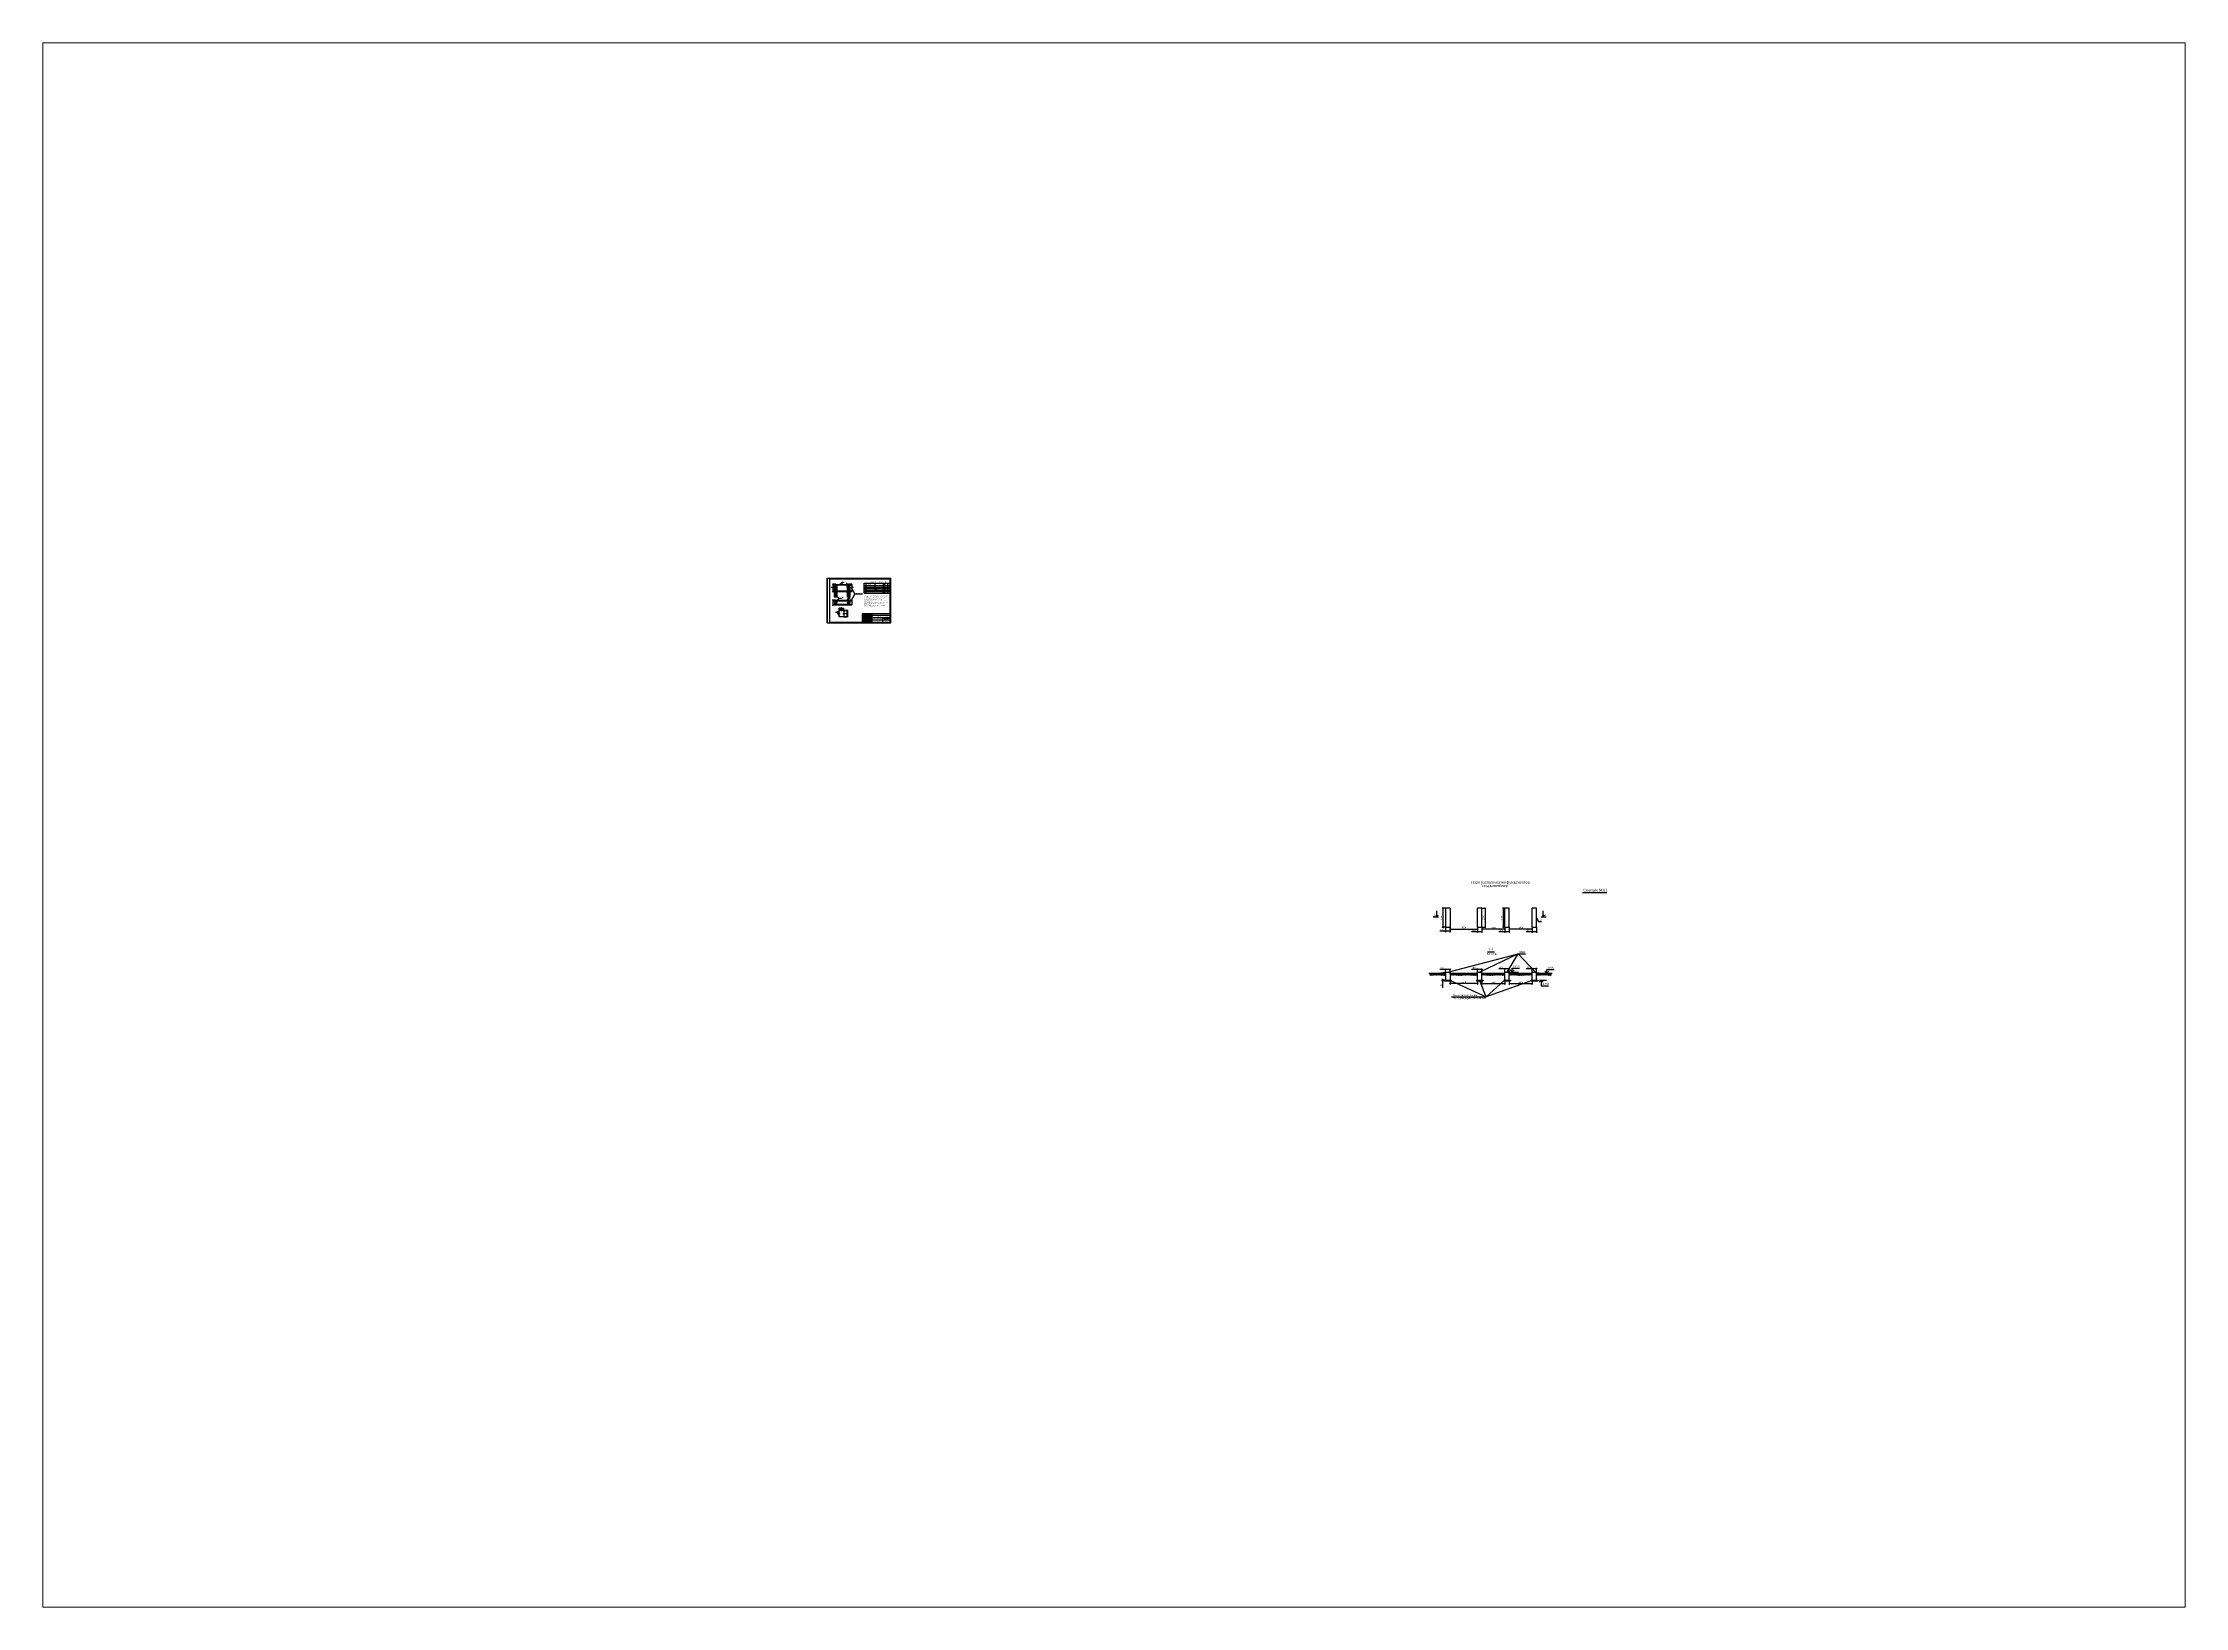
# Paper-space layout 'Layout2' of a CAD drawing. Header units: centimetres. Extents: x 28 to 249, y 20 to 181.
# The model-space entities are those that its viewports show. They can reach past a viewport. Long polylines and large blocks are cut down to what shows.
import ezdxf

# ---------------------------------------------------------------- set-up
doc = ezdxf.new("R2010")
doc.units = ezdxf.units.CM
doc.header["$MEASUREMENT"] = 0
for name, color, linetype in [('опорудование', 7, 'Continuous'), ('ОсновнЛин', 7, 'Continuous'), ('Размеры', 7, 'Continuous'), ('Стен', 6, 'Continuous'), ('Текст', 7, 'Continuous')]:
    doc.layers.add(name, color=color, linetype=linetype)
doc.styles.add('CН', font='')
doc.styles.add('СИС 50', font='txt.shx', dxfattribs={"oblique": 15, "height": 250})
doc.styles.add('СН с наклоном', font='', dxfattribs={"oblique": 15})
doc.styles.get('CН').set_extended_font_data('Times New Roman Cyr')
doc.styles.get('СН с наклоном').set_extended_font_data('Times New Roman Cyr')
doc.dimstyles.new('СИС', dxfattribs={"dimscale": 0, "dimtxt": 200, "dimasz": 150, "dimexe": 100, "dimexo": 0.625, "dimgap": 100, "dimtad": 1, "dimdsep": 46, "dimtxsty": 'CН', "dimblk": 'OBLIQUE', "dimcen": 2.5, "dimclrd": 3, "dimclre": 3, "dimclrt": 7, "dimadec": 0, "dimazin": 0, "dimtm": 1e-09, "dimtfac": 1, "dimtmove": 0, "dimatfit": 3, "dimldrblk": 'NONE', "dimfxl": 0, "dimtolj": 1, "dimtzin": 0, "dimarcsym": 0})
pattern_1 = [(45, (-68482.72, -16122.7), (1e-14, 224.5064), [158.75, -158.75]), (45, (-68524.81, -16080.61), (1e-14, 224.5064), [158.75, -158.75]), (45, (-68566.9, -16038.52), (1e-14, 224.5064), [158.75, -158.75]), (135, (-68566.9, -16010.45), (-224.5064, 1e-14), [158.75, -158.75]), (135, (-68524.81, -15968.36), (-224.5064, 1e-14), [158.75, -158.75]), (135, (-68482.72, -15926.26), (-224.5064, 1e-14), [158.75, -158.75])]
pattern_2 = [(50, (0, 0), (91.092334, -7.96954), [9.525, -104.775]), (355, (0, 0), (-17.62141, 95.52832), [7.62, -83.82]), (100.451, (7.59, -0.66), (73.47125, 87.55834), [8.095, -89.045]), (46.1842, (0, 25.4), (135.53952, -21.02116), [14.2875, -157.1625]), (96.6356, (11.3, 23.65), (118.70212, 123.71278), [12.1425, -133.5675]), (351.184, (0, 25.4), (118.7023, 123.71256), [11.43, -125.73]), (21, (12.7, 19.05), (75.80744, -51.13276), [9.525, -104.775]), (326, (12.7, 19.05), (30.90101, 92.09398), [7.62, -83.82]), (71.4514, (19.02, 14.79), (106.708245, 40.96143), [8.095, -89.045]), (37.5, (0, 0), (1.544302, 42.277519), [0, -82.804, 0, -85.09, 0, -84.1375]), (7.5, (0, 0), (33.409831, 50.090287), [0, -48.514, 0, -80.899, 0, -32.0675]), (327.5, (-28.32, 0), (67.795298, -2.864372), [0, -31.75, 0, -99.06, 0, -131.445]), (317.5, (-41.02, 0), (74.06459, 12.713246), [0, -41.275, 0, -65.786, 0, -93.345])]

# ---------------------------------------------------------------- blocks, each defined once
blk = doc.blocks.new('_None')
blk = doc.blocks.new('_Oblique')
at = {"color": 0, "lineweight": -2}
blk.add_line((-0.5, -0.5), (0.5, 0.5), dxfattribs=at)
blk = doc.blocks.new('*D3')
at = {"layer": 'Defpoints', "color": 0}
for p in [(2371, 10663), (2371, 10133), (2971, 10663)]:
    blk.add_point(p, dxfattribs=at)
at = {"layer": 'Текст', "color": 3, "lineweight": -2}
for p, q in [((2371, 10133), (1601, 10133)), ((2371, 10662), (2371, 10033)), ((2971, 10133), (2371, 10133)), ((2971, 10662), (2971, 10033))]:
    blk.add_line(p, q, dxfattribs=at)
at = {"layer": 'Текст', "color": 3, "lineweight": -2, "xscale": 150, "yscale": 150, "zscale": 150, "rotation": 180}
blk.add_blockref('_Oblique', (2371, 10133), dxfattribs=at)
at = {"layer": 'Текст', "color": 3, "lineweight": -2, "xscale": 150, "yscale": 150, "zscale": 150}
blk.add_blockref('_Oblique', (2971, 10133), dxfattribs=at)
at = {"layer": 'Текст', "color": 7, "insert": (1911, 10335), "char_height": 200, "attachment_point": 5, "style": 'CН'}
blk.add_mtext('\\A1;600', dxfattribs=at)
blk = doc.blocks.new('*D4')
at = {"layer": 'Defpoints', "color": 0}
for p in [(6571, 10663), (6571, 10053), (7171, 10663)]:
    blk.add_point(p, dxfattribs=at)
at = {"layer": 'Текст', "color": 3, "lineweight": -2}
for p, q in [((6571, 10053), (5801, 10053)), ((6571, 10662), (6571, 9953)), ((7171, 10053), (6571, 10053)), ((7171, 10662), (7171, 9953))]:
    blk.add_line(p, q, dxfattribs=at)
at = {"layer": 'Текст', "color": 3, "lineweight": -2, "xscale": 150, "yscale": 150, "zscale": 150, "rotation": 180}
blk.add_blockref('_Oblique', (6571, 10053), dxfattribs=at)
at = {"layer": 'Текст', "color": 3, "lineweight": -2, "xscale": 150, "yscale": 150, "zscale": 150}
blk.add_blockref('_Oblique', (7171, 10053), dxfattribs=at)
at = {"layer": 'Текст', "color": 7, "insert": (6111, 10254), "char_height": 200, "attachment_point": 5, "style": 'CН'}
blk.add_mtext('\\A1;600', dxfattribs=at)
blk = doc.blocks.new('*D5')
at = {"layer": 'Defpoints', "color": 0}
for p in [(10171, 10663), (10171, 10053), (10771, 10663)]:
    blk.add_point(p, dxfattribs=at)
at = {"layer": 'Текст', "color": 3, "lineweight": -2}
for p, q in [((10171, 10053), (9401, 10053)), ((10171, 10662), (10171, 9953)), ((10771, 10053), (10171, 10053)), ((10771, 10662), (10771, 9953))]:
    blk.add_line(p, q, dxfattribs=at)
at = {"layer": 'Текст', "color": 3, "lineweight": -2, "xscale": 150, "yscale": 150, "zscale": 150, "rotation": 180}
blk.add_blockref('_Oblique', (10171, 10053), dxfattribs=at)
at = {"layer": 'Текст', "color": 3, "lineweight": -2, "xscale": 150, "yscale": 150, "zscale": 150}
blk.add_blockref('_Oblique', (10771, 10053), dxfattribs=at)
at = {"layer": 'Текст', "color": 7, "insert": (9711, 10254), "char_height": 200, "attachment_point": 5, "style": 'CН'}
blk.add_mtext('\\A1;600', dxfattribs=at)
blk = doc.blocks.new('*D6')
at = {"layer": 'Defpoints', "color": 0}
for p in [(13771, 10663), (13771, 10045), (14371, 10664)]:
    blk.add_point(p, dxfattribs=at)
at = {"layer": 'Текст', "color": 3, "lineweight": -2}
for p, q in [((13771, 10045), (13001, 10045)), ((13771, 10662), (13771, 9945)), ((14371, 10045), (13771, 10045)), ((14371, 10663), (14371, 9945))]:
    blk.add_line(p, q, dxfattribs=at)
at = {"layer": 'Текст', "color": 3, "lineweight": -2, "xscale": 150, "yscale": 150, "zscale": 150, "rotation": 180}
blk.add_blockref('_Oblique', (13771, 10045), dxfattribs=at)
at = {"layer": 'Текст', "color": 3, "lineweight": -2, "xscale": 150, "yscale": 150, "zscale": 150}
blk.add_blockref('_Oblique', (14371, 10045), dxfattribs=at)
at = {"layer": 'Текст', "color": 7, "insert": (13311, 10247), "char_height": 200, "attachment_point": 5, "style": 'CН'}
blk.add_mtext('\\A1;600', dxfattribs=at)
blk = doc.blocks.new('*D7')
at = {"layer": 'Defpoints', "color": 0}
for p in [(10771, 3707), (10771, 3204), (13771, 3707)]:
    blk.add_point(p, dxfattribs=at)
at = {"layer": 'Текст', "color": 3, "lineweight": -2}
for p, q in [((10771, 3706), (10771, 3104)), ((13771, 3204), (10771, 3204)), ((13771, 3706), (13771, 3104))]:
    blk.add_line(p, q, dxfattribs=at)
at = {"layer": 'Текст', "color": 3, "lineweight": -2, "xscale": 150, "yscale": 150, "zscale": 150, "rotation": 180}
blk.add_blockref('_Oblique', (10771, 3204), dxfattribs=at)
at = {"layer": 'Текст', "color": 3, "lineweight": -2, "xscale": 150, "yscale": 150, "zscale": 150}
blk.add_blockref('_Oblique', (13771, 3204), dxfattribs=at)
at = {"layer": 'Текст', "color": 7, "insert": (12271, 3406), "char_height": 200, "attachment_point": 5, "style": 'CН'}
blk.add_mtext('\\A1;3000', dxfattribs=at)
blk = doc.blocks.new('*D8')
at = {"layer": 'Defpoints', "color": 0}
for p in [(1970, 3607), (2233, 3707), (2233, 3607)]:
    blk.add_point(p, dxfattribs=at)
at = {"layer": 'Текст', "color": 3, "lineweight": -2}
for p, q in [((2232, 3707), (1870, 3707)), ((2232, 3607), (1870, 3607)), ((1970, 3707), (1970, 3857)), ((1970, 3707), (1970, 3607)), ((1970, 3607), (1970, 2670))]:
    blk.add_line(p, q, dxfattribs=at)
at = {"layer": 'Текст', "color": 3, "lineweight": -2, "xscale": 150, "yscale": 150, "zscale": 150}
for p, rotation in [((1970, 3707), 270), ((1970, 3607), 90)]:
    blk.add_blockref('_Oblique', p, dxfattribs=dict(at, rotation=rotation))
at = {"layer": 'Текст', "color": 7, "insert": (1768, 2988), "char_height": 200, "attachment_point": 5, "rotation": 90, "style": 'CН'}
blk.add_mtext('\\A1;100', dxfattribs=at)
blk = doc.blocks.new('*D9')
at = {"layer": 'Defpoints', "color": 0}
for p in [(2971, 3707), (2971, 3243), (6571, 3707)]:
    blk.add_point(p, dxfattribs=at)
at = {"layer": 'Текст', "color": 3, "lineweight": -2}
for p, q in [((2971, 3706), (2971, 3143)), ((6571, 3243), (2971, 3243)), ((6571, 3706), (6571, 3143))]:
    blk.add_line(p, q, dxfattribs=at)
at = {"layer": 'Текст', "color": 3, "lineweight": -2, "xscale": 150, "yscale": 150, "zscale": 150, "rotation": 180}
blk.add_blockref('_Oblique', (2971, 3243), dxfattribs=at)
at = {"layer": 'Текст', "color": 3, "lineweight": -2, "xscale": 150, "yscale": 150, "zscale": 150}
blk.add_blockref('_Oblique', (6571, 3243), dxfattribs=at)
at = {"layer": 'Текст', "color": 7, "insert": (4771, 3445), "char_height": 200, "attachment_point": 5, "style": 'CН'}
blk.add_mtext('\\A1;3600', dxfattribs=at)
blk = doc.blocks.new('*D10')
at = {"layer": 'Defpoints', "color": 0}
for p in [(7171, 3707), (7171, 3211), (10171, 3707)]:
    blk.add_point(p, dxfattribs=at)
at = {"layer": 'Текст', "color": 3, "lineweight": -2}
for p, q in [((7171, 3706), (7171, 3111)), ((10171, 3211), (7171, 3211)), ((10171, 3706), (10171, 3111))]:
    blk.add_line(p, q, dxfattribs=at)
at = {"layer": 'Текст', "color": 3, "lineweight": -2, "xscale": 150, "yscale": 150, "zscale": 150, "rotation": 180}
blk.add_blockref('_Oblique', (7171, 3211), dxfattribs=at)
at = {"layer": 'Текст', "color": 3, "lineweight": -2, "xscale": 150, "yscale": 150, "zscale": 150}
blk.add_blockref('_Oblique', (10171, 3211), dxfattribs=at)
at = {"layer": 'Текст', "color": 7, "insert": (8671, 3413), "char_height": 200, "attachment_point": 5, "style": 'CН'}
blk.add_mtext('\\A1;3000', dxfattribs=at)
blk = doc.blocks.new('*D11')
at = {"layer": 'Defpoints', "color": 0}
for p in [(2371, 5103), (2371, 4757), (2971, 4757)]:
    blk.add_point(p, dxfattribs=at)
at = {"layer": 'Текст', "color": 3, "lineweight": -2}
for p, q in [((2371, 5103), (1601, 5103)), ((2371, 4757), (2371, 5203)), ((2971, 5103), (2371, 5103)), ((2971, 4757), (2971, 5203))]:
    blk.add_line(p, q, dxfattribs=at)
at = {"layer": 'Текст', "color": 3, "lineweight": -2, "xscale": 150, "yscale": 150, "zscale": 150, "rotation": 180}
blk.add_blockref('_Oblique', (2371, 5103), dxfattribs=at)
at = {"layer": 'Текст', "color": 3, "lineweight": -2, "xscale": 150, "yscale": 150, "zscale": 150}
blk.add_blockref('_Oblique', (2971, 5103), dxfattribs=at)
at = {"layer": 'Текст', "color": 7, "insert": (1911, 5305), "char_height": 200, "attachment_point": 5, "style": 'CН'}
blk.add_mtext('\\A1;600', dxfattribs=at)
blk = doc.blocks.new('*D12')
at = {"layer": 'Defpoints', "color": 0}
for p in [(6571, 5118), (6571, 4757), (7171, 4757)]:
    blk.add_point(p, dxfattribs=at)
at = {"layer": 'Текст', "color": 3, "lineweight": -2}
for p, q in [((6571, 5118), (5801, 5118)), ((6571, 4757), (6571, 5218)), ((7171, 5118), (6571, 5118)), ((7171, 4757), (7171, 5218))]:
    blk.add_line(p, q, dxfattribs=at)
at = {"layer": 'Текст', "color": 3, "lineweight": -2, "xscale": 150, "yscale": 150, "zscale": 150, "rotation": 180}
blk.add_blockref('_Oblique', (6571, 5118), dxfattribs=at)
at = {"layer": 'Текст', "color": 3, "lineweight": -2, "xscale": 150, "yscale": 150, "zscale": 150}
blk.add_blockref('_Oblique', (7171, 5118), dxfattribs=at)
at = {"layer": 'Текст', "color": 7, "insert": (6111, 5320), "char_height": 200, "attachment_point": 5, "style": 'CН'}
blk.add_mtext('\\A1;600', dxfattribs=at)
blk = doc.blocks.new('*D13')
at = {"layer": 'Defpoints', "color": 0}
for p in [(10171, 5178), (10171, 4757), (10771, 4757)]:
    blk.add_point(p, dxfattribs=at)
at = {"layer": 'Текст', "color": 3, "lineweight": -2}
for p, q in [((10171, 5178), (9401, 5178)), ((10171, 4757), (10171, 5278)), ((10771, 5178), (10171, 5178)), ((10771, 4757), (10771, 5278))]:
    blk.add_line(p, q, dxfattribs=at)
at = {"layer": 'Текст', "color": 3, "lineweight": -2, "xscale": 150, "yscale": 150, "zscale": 150, "rotation": 180}
blk.add_blockref('_Oblique', (10171, 5178), dxfattribs=at)
at = {"layer": 'Текст', "color": 3, "lineweight": -2, "xscale": 150, "yscale": 150, "zscale": 150}
blk.add_blockref('_Oblique', (10771, 5178), dxfattribs=at)
at = {"layer": 'Текст', "color": 7, "insert": (9711, 5380), "char_height": 200, "attachment_point": 5, "style": 'CН'}
blk.add_mtext('\\A1;600', dxfattribs=at)
blk = doc.blocks.new('*D14')
at = {"layer": 'Defpoints', "color": 0}
for p in [(13771, 5208), (13771, 4757), (14371, 4757)]:
    blk.add_point(p, dxfattribs=at)
at = {"layer": 'Текст', "color": 3, "lineweight": -2}
for p, q in [((13771, 5208), (13001, 5208)), ((13771, 4757), (13771, 5308)), ((14371, 5208), (13771, 5208)), ((14371, 4757), (14371, 5308))]:
    blk.add_line(p, q, dxfattribs=at)
at = {"layer": 'Текст', "color": 3, "lineweight": -2, "xscale": 150, "yscale": 150, "zscale": 150, "rotation": 180}
blk.add_blockref('_Oblique', (13771, 5208), dxfattribs=at)
at = {"layer": 'Текст', "color": 3, "lineweight": -2, "xscale": 150, "yscale": 150, "zscale": 150}
blk.add_blockref('_Oblique', (14371, 5208), dxfattribs=at)
at = {"layer": 'Текст', "color": 7, "insert": (13311, 5410), "char_height": 200, "attachment_point": 5, "style": 'CН'}
blk.add_mtext('\\A1;600', dxfattribs=at)
blk = doc.blocks.new('*D15')
at = {"layer": 'Defpoints', "color": 0}
for p in [(10771, 10664), (10771, 10421), (13771, 10664)]:
    blk.add_point(p, dxfattribs=at)
at = {"layer": 'Текст', "color": 3, "lineweight": -2}
for p, q in [((10771, 10663), (10771, 10321)), ((13771, 10421), (10771, 10421)), ((13771, 10663), (13771, 10321))]:
    blk.add_line(p, q, dxfattribs=at)
at = {"layer": 'Текст', "color": 3, "lineweight": -2, "xscale": 150, "yscale": 150, "zscale": 150, "rotation": 180}
blk.add_blockref('_Oblique', (10771, 10421), dxfattribs=at)
at = {"layer": 'Текст', "color": 3, "lineweight": -2, "xscale": 150, "yscale": 150, "zscale": 150}
blk.add_blockref('_Oblique', (13771, 10421), dxfattribs=at)
at = {"layer": 'Текст', "color": 7, "insert": (12271, 10623), "char_height": 200, "attachment_point": 5, "style": 'CН'}
blk.add_mtext('\\A1;3000', dxfattribs=at)
blk = doc.blocks.new('*D16')
at = {"layer": 'Defpoints', "color": 0}
for p in [(2971, 10664), (6571, 10664), (6571, 10430)]:
    blk.add_point(p, dxfattribs=at)
at = {"layer": 'Текст', "color": 3, "lineweight": -2}
for p, q in [((2971, 10663), (2971, 10330)), ((2971, 10430), (6571, 10430)), ((6571, 10663), (6571, 10330))]:
    blk.add_line(p, q, dxfattribs=at)
at = {"layer": 'Текст', "color": 3, "lineweight": -2, "xscale": 150, "yscale": 150, "zscale": 150, "rotation": 180}
blk.add_blockref('_Oblique', (2971, 10430), dxfattribs=at)
at = {"layer": 'Текст', "color": 3, "lineweight": -2, "xscale": 150, "yscale": 150, "zscale": 150}
blk.add_blockref('_Oblique', (6571, 10430), dxfattribs=at)
at = {"layer": 'Текст', "color": 7, "insert": (4771, 10632), "char_height": 200, "attachment_point": 5, "style": 'CН'}
blk.add_mtext('\\A1;3600', dxfattribs=at)
blk = doc.blocks.new('*D17')
at = {"layer": 'Defpoints', "color": 0}
for p in [(2371, 13164), (2020, 10664), (2371, 10664)]:
    blk.add_point(p, dxfattribs=at)
at = {"layer": 'Текст', "color": 3, "lineweight": -2}
for p, q in [((2370, 13164), (1920, 13164)), ((2020, 13164), (2020, 10664)), ((2370, 10664), (1920, 10664))]:
    blk.add_line(p, q, dxfattribs=at)
at = {"layer": 'Текст', "color": 3, "lineweight": -2, "xscale": 150, "yscale": 150, "zscale": 150}
for p, rotation in [((2020, 13164), 90), ((2020, 10664), 270)]:
    blk.add_blockref('_Oblique', p, dxfattribs=dict(at, rotation=rotation))
at = {"layer": 'Текст', "color": 7, "insert": (1818, 11914), "char_height": 200, "attachment_point": 5, "rotation": 90, "style": 'CН'}
blk.add_mtext('\\A1;2500', dxfattribs=at)
blk = doc.blocks.new('*D18')
at = {"layer": 'Defpoints', "color": 0}
for p in [(7171, 10664), (7171, 10405), (10171, 10664)]:
    blk.add_point(p, dxfattribs=at)
at = {"layer": 'Текст', "color": 3, "lineweight": -2}
for p, q in [((7171, 10663), (7171, 10305)), ((10171, 10405), (7171, 10405)), ((10171, 10663), (10171, 10305))]:
    blk.add_line(p, q, dxfattribs=at)
at = {"layer": 'Текст', "color": 3, "lineweight": -2, "xscale": 150, "yscale": 150, "zscale": 150, "rotation": 180}
blk.add_blockref('_Oblique', (7171, 10405), dxfattribs=at)
at = {"layer": 'Текст', "color": 3, "lineweight": -2, "xscale": 150, "yscale": 150, "zscale": 150}
blk.add_blockref('_Oblique', (10171, 10405), dxfattribs=at)
at = {"layer": 'Текст', "color": 7, "insert": (8671, 10607), "char_height": 200, "attachment_point": 5, "style": 'CН'}
blk.add_mtext('\\A1;3000', dxfattribs=at)
blk = doc.blocks.new('*D19')
at = {"layer": 'Defpoints', "color": 0}
for p in [(7171, 13164), (7171, 10664), (7576, 10664)]:
    blk.add_point(p, dxfattribs=at)
at = {"layer": 'Текст', "color": 3, "lineweight": -2}
for p, q in [((7172, 13164), (7676, 13164)), ((7576, 13164), (7576, 10664)), ((7172, 10664), (7676, 10664))]:
    blk.add_line(p, q, dxfattribs=at)
at = {"layer": 'Текст', "color": 3, "lineweight": -2, "xscale": 150, "yscale": 150, "zscale": 150}
for p, rotation in [((7576, 13164), 90), ((7576, 10664), 270)]:
    blk.add_blockref('_Oblique', p, dxfattribs=dict(at, rotation=rotation))
at = {"layer": 'Текст', "color": 7, "insert": (7374, 11914), "char_height": 200, "attachment_point": 5, "rotation": 90, "style": 'CН'}
blk.add_mtext('\\A1;2500', dxfattribs=at)
blk = doc.blocks.new('*D20')
at = {"layer": 'Defpoints', "color": 0}
for p in [(10171, 13164), (9970, 10662), (10171, 10662)]:
    blk.add_point(p, dxfattribs=at)
at = {"layer": 'Текст', "color": 3, "lineweight": -2}
for p, q in [((10170, 13164), (9870, 13164)), ((9970, 13164), (9970, 10662)), ((10170, 10662), (9870, 10662))]:
    blk.add_line(p, q, dxfattribs=at)
at = {"layer": 'Текст', "color": 3, "lineweight": -2, "xscale": 150, "yscale": 150, "zscale": 150}
for p, rotation in [((9970, 13164), 90), ((9970, 10662), 270)]:
    blk.add_blockref('_Oblique', p, dxfattribs=dict(at, rotation=rotation))
at = {"layer": 'Текст', "color": 7, "insert": (9769, 11913), "char_height": 200, "attachment_point": 5, "rotation": 90, "style": 'CН'}
blk.add_mtext('\\A1;{\\fTimes New Roman|b0|i0|c204|p18;2500}', dxfattribs=at)
blk = doc.blocks.new('*D21')
at = {"color": 3, "lineweight": -2}
for p, q in [((-76907, 51999), (-76516, 51999)), ((-76906, 52399), (-76516, 52399)), ((-76526, 52399), (-76526, 51999))]:
    blk.add_line(p, q, dxfattribs=at)
at = {"layer": 'Defpoints', "color": 0}
for p in [(-76908, 51999), (-76906, 52399), (-76526, 51999)]:
    blk.add_point(p, dxfattribs=at)
at = {"color": 3, "lineweight": -2, "xscale": 15, "yscale": 15, "zscale": 15}
for p, rotation in [((-76526, 52399), 90), ((-76526, 51999), 270)]:
    blk.add_blockref('_Oblique', p, dxfattribs=dict(at, rotation=rotation))
at = {"color": 7, "insert": (-76556, 52199), "char_height": 40, "attachment_point": 5, "rotation": 90, "style": 'CН'}
blk.add_mtext('\\A1;400', dxfattribs=at)
blk = doc.blocks.new('*D22')
at = {"color": 3, "lineweight": -2}
for p, q in [((-76907, 51999), (-76516, 51999)), ((-76907, 51599), (-76516, 51599)), ((-76526, 51999), (-76526, 51599))]:
    blk.add_line(p, q, dxfattribs=at)
at = {"layer": 'Defpoints', "color": 0}
for p in [(-76908, 51999), (-76908, 51599), (-76526, 51599)]:
    blk.add_point(p, dxfattribs=at)
at = {"color": 3, "lineweight": -2, "xscale": 15, "yscale": 15, "zscale": 15}
for p, rotation in [((-76526, 51999), 90), ((-76526, 51599), 270)]:
    blk.add_blockref('_Oblique', p, dxfattribs=dict(at, rotation=rotation))
at = {"color": 7, "insert": (-76556, 51799), "char_height": 40, "attachment_point": 5, "rotation": 90, "style": 'CН'}
blk.add_mtext('\\A1;400', dxfattribs=at)
blk = doc.blocks.new('*D23')
at = {"color": 3, "lineweight": -2}
for p, q in [((-76907, 51599), (-76516, 51599)), ((-76907, 51549), (-76516, 51549)), ((-76526, 51599), (-76526, 51549)), ((-76526, 51574), (-76440, 51599)), ((-76440, 51599), (-76440, 51673))]:
    blk.add_line(p, q, dxfattribs=at)
at = {"layer": 'Defpoints', "color": 0}
for p in [(-76908, 51599), (-76908, 51549), (-76526, 51549)]:
    blk.add_point(p, dxfattribs=at)
at = {"color": 3, "lineweight": -2, "xscale": 15, "yscale": 15, "zscale": 15}
for p, rotation in [((-76526, 51599), 90), ((-76526, 51549), 270)]:
    blk.add_blockref('_Oblique', p, dxfattribs=dict(at, rotation=rotation))
at = {"color": 7, "insert": (-76470, 51636), "char_height": 40, "attachment_point": 5, "rotation": 90, "style": 'CН'}
blk.add_mtext('\\A1;50', dxfattribs=at)
blk = doc.blocks.new('*D24')
at = {"color": 3, "lineweight": -2}
for p, q in [((-76907, 52449), (-76414, 52449)), ((-76906, 51549), (-76414, 51549)), ((-76424, 52449), (-76424, 51549))]:
    blk.add_line(p, q, dxfattribs=at)
at = {"layer": 'Defpoints', "color": 0}
for p in [(-76908, 52449), (-76906, 51549), (-76424, 51549)]:
    blk.add_point(p, dxfattribs=at)
at = {"color": 3, "lineweight": -2, "xscale": 15, "yscale": 15, "zscale": 15}
for p, rotation in [((-76424, 52449), 90), ((-76424, 51549), 270)]:
    blk.add_blockref('_Oblique', p, dxfattribs=dict(at, rotation=rotation))
at = {"color": 7, "insert": (-76454, 51999), "char_height": 40, "attachment_point": 5, "rotation": 90, "style": 'CН'}
blk.add_mtext('\\A1;900', dxfattribs=at)
blk = doc.blocks.new('*D25')
at = {"color": 3, "lineweight": -2}
for p, q in [((-76907, 52449), (-76516, 52449)), ((-76907, 52399), (-76516, 52399)), ((-76526, 52449), (-76526, 52399))]:
    blk.add_line(p, q, dxfattribs=at)
at = {"layer": 'Defpoints', "color": 0}
for p in [(-76908, 52449), (-76908, 52399), (-76526, 52399)]:
    blk.add_point(p, dxfattribs=at)
at = {"color": 3, "lineweight": -2, "xscale": 15, "yscale": 15, "zscale": 15}
for p, rotation in [((-76526, 52449), 90), ((-76526, 52399), 270)]:
    blk.add_blockref('_Oblique', p, dxfattribs=dict(at, rotation=rotation))
at = {"color": 7, "insert": (-76579, 52503), "char_height": 40, "attachment_point": 5, "rotation": 90, "style": 'CН'}
blk.add_mtext('\\A1;50', dxfattribs=at)
blk = doc.blocks.new('*D26')
at = {"color": 3, "lineweight": -2}
for p, q in [((-77508, 52449), (-77508, 52603)), ((-77508, 52593), (-77458, 52593)), ((-77458, 52449), (-77458, 52603))]:
    blk.add_line(p, q, dxfattribs=at)
at = {"layer": 'Defpoints', "color": 0}
for p in [(-77508, 52449), (-77458, 52593), (-77458, 52449)]:
    blk.add_point(p, dxfattribs=at)
at = {"color": 3, "lineweight": -2, "xscale": 15, "yscale": 15, "zscale": 15, "rotation": 180}
blk.add_blockref('_Oblique', (-77508, 52593), dxfattribs=at)
at = {"color": 3, "lineweight": -2, "xscale": 15, "yscale": 15, "zscale": 15}
blk.add_blockref('_Oblique', (-77458, 52593), dxfattribs=at)
at = {"color": 7, "insert": (-77571, 52612), "char_height": 40, "attachment_point": 5, "style": 'CН'}
blk.add_mtext('\\A1;50', dxfattribs=at)
blk = doc.blocks.new('*D27')
at = {"color": 3, "lineweight": -2}
for p, q in [((-77458, 52449), (-77458, 52603)), ((-77458, 52593), (-77208, 52593)), ((-77208, 52449), (-77208, 52603))]:
    blk.add_line(p, q, dxfattribs=at)
at = {"layer": 'Defpoints', "color": 0}
for p in [(-77458, 52449), (-77208, 52593), (-77208, 52449)]:
    blk.add_point(p, dxfattribs=at)
at = {"color": 3, "lineweight": -2, "xscale": 15, "yscale": 15, "zscale": 15, "rotation": 180}
blk.add_blockref('_Oblique', (-77458, 52593), dxfattribs=at)
at = {"color": 3, "lineweight": -2, "xscale": 15, "yscale": 15, "zscale": 15}
blk.add_blockref('_Oblique', (-77208, 52593), dxfattribs=at)
at = {"color": 7, "insert": (-77333, 52623), "char_height": 40, "attachment_point": 5, "style": 'CН'}
blk.add_mtext('\\A1;250', dxfattribs=at)
blk = doc.blocks.new('*D28')
at = {"color": 3, "lineweight": -2}
for p, q in [((-77208, 52449), (-77208, 52603)), ((-77208, 52593), (-76958, 52593)), ((-76958, 52449), (-76958, 52603))]:
    blk.add_line(p, q, dxfattribs=at)
at = {"layer": 'Defpoints', "color": 0}
for p in [(-77208, 52449), (-76958, 52593), (-76958, 52449)]:
    blk.add_point(p, dxfattribs=at)
at = {"color": 3, "lineweight": -2, "xscale": 15, "yscale": 15, "zscale": 15, "rotation": 180}
blk.add_blockref('_Oblique', (-77208, 52593), dxfattribs=at)
at = {"color": 3, "lineweight": -2, "xscale": 15, "yscale": 15, "zscale": 15}
blk.add_blockref('_Oblique', (-76958, 52593), dxfattribs=at)
at = {"color": 7, "insert": (-77083, 52623), "char_height": 40, "attachment_point": 5, "style": 'CН'}
blk.add_mtext('\\A1;250', dxfattribs=at)
blk = doc.blocks.new('*D29')
at = {"color": 3, "lineweight": -2}
for p, q in [((-76958, 52449), (-76958, 52603)), ((-76958, 52593), (-76908, 52593)), ((-76908, 52429), (-76908, 52603))]:
    blk.add_line(p, q, dxfattribs=at)
at = {"layer": 'Defpoints', "color": 0}
for p in [(-76958, 52449), (-76908, 52593), (-76908, 52429)]:
    blk.add_point(p, dxfattribs=at)
at = {"color": 3, "lineweight": -2, "xscale": 15, "yscale": 15, "zscale": 15, "rotation": 180}
blk.add_blockref('_Oblique', (-76958, 52593), dxfattribs=at)
at = {"color": 3, "lineweight": -2, "xscale": 15, "yscale": 15, "zscale": 15}
blk.add_blockref('_Oblique', (-76908, 52593), dxfattribs=at)
at = {"color": 7, "insert": (-76853, 52596), "char_height": 40, "attachment_point": 5, "style": 'CН'}
blk.add_mtext('\\A1;50', dxfattribs=at)
blk = doc.blocks.new('*D30')
at = {"color": 3, "lineweight": -2}
for p, q in [((-77508, 52449), (-77508, 52705)), ((-77508, 52695), (-76908, 52695)), ((-76908, 52449), (-76908, 52705))]:
    blk.add_line(p, q, dxfattribs=at)
at = {"layer": 'Defpoints', "color": 0}
for p in [(-77508, 52449), (-76908, 52695), (-76908, 52449)]:
    blk.add_point(p, dxfattribs=at)
at = {"color": 3, "lineweight": -2, "xscale": 15, "yscale": 15, "zscale": 15, "rotation": 180}
blk.add_blockref('_Oblique', (-77508, 52695), dxfattribs=at)
at = {"color": 3, "lineweight": -2, "xscale": 15, "yscale": 15, "zscale": 15}
blk.add_blockref('_Oblique', (-76908, 52695), dxfattribs=at)
at = {"color": 7, "insert": (-77208, 52725), "char_height": 40, "attachment_point": 5, "style": 'CН'}
blk.add_mtext('\\A1;600', dxfattribs=at)
blk = doc.blocks.new('*D39')
at = {"color": 3, "lineweight": -2}
for p, q in [((-78371, 55810), (-78371, 55892)), ((-78371, 55882), (-77971, 55882)), ((-77971, 55810), (-77971, 55892))]:
    blk.add_line(p, q, dxfattribs=at)
at = {"layer": 'Defpoints', "color": 0}
for p in [(-78371, 55809), (-77971, 55882), (-77971, 55810)]:
    blk.add_point(p, dxfattribs=at)
at = {"color": 3, "lineweight": -2, "xscale": 15, "yscale": 15, "zscale": 15, "rotation": 180}
blk.add_blockref('_Oblique', (-78371, 55882), dxfattribs=at)
at = {"color": 3, "lineweight": -2, "xscale": 15, "yscale": 15, "zscale": 15}
blk.add_blockref('_Oblique', (-77971, 55882), dxfattribs=at)
at = {"color": 7, "insert": (-78171, 55912), "char_height": 40, "attachment_point": 5, "style": 'CН'}
blk.add_mtext('\\A1;400', dxfattribs=at)
blk = doc.blocks.new('*D40')
at = {"color": 3, "lineweight": -2}
for p, q in [((-76271, 55809), (-76271, 55891)), ((-76271, 55881), (-75871, 55881)), ((-75871, 55810), (-75871, 55891))]:
    blk.add_line(p, q, dxfattribs=at)
at = {"layer": 'Defpoints', "color": 0}
for p in [(-76271, 55808), (-75871, 55881), (-75871, 55809)]:
    blk.add_point(p, dxfattribs=at)
at = {"color": 3, "lineweight": -2, "xscale": 15, "yscale": 15, "zscale": 15, "rotation": 180}
blk.add_blockref('_Oblique', (-76271, 55881), dxfattribs=at)
at = {"color": 3, "lineweight": -2, "xscale": 15, "yscale": 15, "zscale": 15}
blk.add_blockref('_Oblique', (-75871, 55881), dxfattribs=at)
at = {"color": 7, "insert": (-76071, 55912), "char_height": 40, "attachment_point": 5, "style": 'CН'}
blk.add_mtext('\\A1;400', dxfattribs=at)
blk = doc.blocks.new('*D41')
at = {"color": 3, "lineweight": -2}
for p, q in [((-78371, 54837), (-78460, 54837)), ((-78371, 54909), (-78371, 54827)), ((-78321, 54837), (-78371, 54837)), ((-78321, 54909), (-78321, 54827))]:
    blk.add_line(p, q, dxfattribs=at)
at = {"layer": 'Defpoints', "color": 0}
for p in [(-78371, 54910), (-78371, 54837), (-78321, 54910)]:
    blk.add_point(p, dxfattribs=at)
at = {"color": 3, "lineweight": -2, "xscale": 15, "yscale": 15, "zscale": 15, "rotation": 180}
blk.add_blockref('_Oblique', (-78371, 54837), dxfattribs=at)
at = {"color": 3, "lineweight": -2, "xscale": 15, "yscale": 15, "zscale": 15}
blk.add_blockref('_Oblique', (-78321, 54837), dxfattribs=at)
at = {"color": 7, "insert": (-78423, 54867), "char_height": 40, "attachment_point": 5, "style": 'CН'}
blk.add_mtext('\\A1;50', dxfattribs=at)
blk = doc.blocks.new('*D42')
at = {"color": 3, "lineweight": -2}
for p, q in [((-78371, 53059), (-78460, 53059)), ((-78371, 53131), (-78371, 53049)), ((-78321, 53059), (-78371, 53059)), ((-78321, 53131), (-78321, 53049))]:
    blk.add_line(p, q, dxfattribs=at)
at = {"layer": 'Defpoints', "color": 0}
for p in [(-78371, 53132), (-78371, 53059), (-78321, 53132)]:
    blk.add_point(p, dxfattribs=at)
at = {"color": 3, "lineweight": -2, "xscale": 15, "yscale": 15, "zscale": 15, "rotation": 180}
blk.add_blockref('_Oblique', (-78371, 53059), dxfattribs=at)
at = {"color": 3, "lineweight": -2, "xscale": 15, "yscale": 15, "zscale": 15}
blk.add_blockref('_Oblique', (-78321, 53059), dxfattribs=at)
at = {"color": 7, "insert": (-78423, 53089), "char_height": 40, "attachment_point": 5, "style": 'CН'}
blk.add_mtext('\\A1;50', dxfattribs=at)
blk = doc.blocks.new('*D43')
at = {"color": 3, "lineweight": -2}
for p, q in [((-78371, 53732), (-78371, 53815)), ((-78371, 53805), (-77971, 53805)), ((-77971, 53733), (-77971, 53815))]:
    blk.add_line(p, q, dxfattribs=at)
at = {"layer": 'Defpoints', "color": 0}
for p in [(-78371, 53732), (-77971, 53805), (-77971, 53732)]:
    blk.add_point(p, dxfattribs=at)
at = {"color": 3, "lineweight": -2, "xscale": 15, "yscale": 15, "zscale": 15, "rotation": 180}
blk.add_blockref('_Oblique', (-78371, 53805), dxfattribs=at)
at = {"color": 3, "lineweight": -2, "xscale": 15, "yscale": 15, "zscale": 15}
blk.add_blockref('_Oblique', (-77971, 53805), dxfattribs=at)
at = {"color": 7, "insert": (-78171, 53835), "char_height": 40, "attachment_point": 5, "style": 'CН'}
blk.add_mtext('\\A1;400', dxfattribs=at)
blk = doc.blocks.new('*D44')
at = {"color": 3, "lineweight": -2}
for p, q in [((-76271, 53732), (-76271, 53815)), ((-76271, 53805), (-75871, 53805)), ((-75871, 53733), (-75871, 53815))]:
    blk.add_line(p, q, dxfattribs=at)
at = {"layer": 'Defpoints', "color": 0}
for p in [(-76271, 53732), (-75871, 53805), (-75871, 53732)]:
    blk.add_point(p, dxfattribs=at)
at = {"color": 3, "lineweight": -2, "xscale": 15, "yscale": 15, "zscale": 15, "rotation": 180}
blk.add_blockref('_Oblique', (-76271, 53805), dxfattribs=at)
at = {"color": 3, "lineweight": -2, "xscale": 15, "yscale": 15, "zscale": 15}
blk.add_blockref('_Oblique', (-75871, 53805), dxfattribs=at)
at = {"color": 7, "insert": (-76071, 53835), "char_height": 40, "attachment_point": 5, "style": 'CН'}
blk.add_mtext('\\A1;400', dxfattribs=at)

msp = doc.modelspace()

# ---------------------------------------------------------------- hatches: boundary and pattern name
h = msp.add_hatch()
h.set_pattern_fill('LINE', color=256, scale=0.3, angle=45, style=0)
h.set_pattern_definition([(45, (-79821.2497, 54150.7579), (-0.6735192, 0.6735192), [])])
h.paths.add_polyline_path([(-78327.229, 55756.092, 1), (-78314.198, 55756.092, 1)])
h = msp.add_hatch()
h.set_pattern_fill('LINE', color=256, scale=0.3, angle=45, style=0)
h.set_pattern_definition([(45, (-79821.2497, 53370.7579), (-0.6735192, 0.6735192), [])])
h.paths.add_polyline_path([(-78327.229, 54976.092, 1), (-78314.198, 54976.092, 1)])
h = msp.add_hatch()
h.set_pattern_fill('LINE', color=256, scale=0.3, angle=45, style=0)
h.set_pattern_definition([(45, (-79821.25, 52059.8922), (-0.6735192, 0.6735192), [])])
h.paths.add_polyline_path([(-78327.229, 53665.227, 1), (-78314.199, 53665.227, 1)])
h = msp.add_hatch()
h.set_pattern_fill('LINE', color=256, scale=0.3, angle=45, style=0)
h.set_pattern_definition([(45, (-79635.8606, 53370.7579), (-0.6735192, 0.6735192), [])])
h.paths.add_polyline_path([(-78141.84, 54976.092, 1), (-78128.809, 54976.092, 1)])
h = msp.add_hatch()
h.set_pattern_fill('AR-CONC', color=256, scale=0.5, style=0)
h.set_pattern_definition([(50, (3980.27, 582.43), (91.092334, -7.96954), [9.525, -104.775]), (355, (3980.27, 582.43), (-17.62141, 95.52832), [7.62, -83.82]), (100.451, (3987.86, 581.77), (73.47125, 87.55834), [8.095, -89.045]), (46.1842, (3980.27, 607.83), (135.53952, -21.02116), [14.2875, -157.1625]), (96.6356, (3991.56, 606.08), (118.70212, 123.71278), [12.1425, -133.5675]), (351.184, (3980.27, 607.83), (118.7023, 123.71256), [11.43, -125.73]), (21, (3992.97, 601.48), (75.80744, -51.13276), [9.525, -104.775]), (326, (3992.97, 601.48), (30.90101, 92.09398), [7.62, -83.82]), (71.4514, (3999.28, 597.22), (106.708245, 40.96143), [8.095, -89.045]), (37.5, (3980.267, 582.43), (1.544302, 42.277519), [0, -82.804, 0, -85.09, 0, -84.1375]), (7.5, (3980.267, 582.43), (33.409831, 50.090287), [0, -48.514, 0, -80.899, 0, -32.0675]), (327.5, (3951.946, 582.43), (67.795298, -2.864372), [0, -31.75, 0, -99.06, 0, -131.445]), (317.5, (3939.246, 582.43), (74.06459, 12.713246), [0, -41.275, 0, -65.786, 0, -93.345])])
h.paths.add_polyline_path([(-77868.714, 55477.577), (-77970.714, 55477.577), (-77970.714, 55275.577), (-77868.714, 55275.577)])
h.paths.add_polyline_path([(-77868.714, 55275.577), (-77970.714, 55275.577), (-77970.714, 54677.577), (-77868.714, 54677.577)])
h.paths.add_polyline_path([(-78084.714, 54677.577), (-77970.714, 54677.577), (-77970.714, 55275.577), (-78084.714, 55275.577)])
h.paths.add_polyline_path([(-78084.714, 55477.577), (-78128.714, 55477.577), (-78128.714, 54154.1), (-78084.714, 54154.1)])
h.paths.add_polyline_path([(-77826.714, 55477.577), (-77868.714, 55477.577), (-77868.714, 54154.1), (-77826.714, 54154.1)])
h.paths.add_polyline_path([(-77970.714, 54677.577), (-78084.714, 54677.577), (-78084.714, 54154.1), (-77990.709, 54154.1), (-77990.709, 54191.045), (-77970.714, 54146.575)])
h.paths.add_polyline_path([(-77868.714, 54677.577), (-77970.714, 54677.577), (-77970.714, 54146.575), (-77955.003, 54111.634), (-77955.003, 54154.1), (-77868.714, 54154.1)])
h = msp.add_hatch()
h.set_pattern_fill('LINE', color=256, scale=0.3, angle=45, style=0)
h.set_pattern_definition([(45, (-79621.2497, 54150.7579), (-0.6735192, 0.6735192), [])])
h.paths.add_polyline_path([(-78127.229, 55756.092, 1), (-78114.198, 55756.092, 1)])
h = msp.add_hatch()
h.set_pattern_fill('LINE', color=256, scale=0.3, angle=45, style=0)
h.set_pattern_definition([(45, (-79621.25, 52059.8922), (-0.6735192, 0.6735192), [])])
h.paths.add_polyline_path([(-78127.229, 53665.227, 1), (-78114.199, 53665.227, 1)])
h = msp.add_hatch()
h.set_pattern_fill('LINE', color=256, scale=0.3, angle=45, style=0)
h.set_pattern_definition([(45, (-79421.3, 52059.8922), (-0.6735192, 0.6735192), [])])
h.paths.add_polyline_path([(-77927.279, 53665.227, 1), (-77914.249, 53665.227, 1)])
h = msp.add_hatch()
h.set_pattern_fill('LINE', color=256, scale=0.3, angle=45, style=0)
h.set_pattern_definition([(45, (-79421.2497, 54150.7579), (-0.6735192, 0.6735192), [])])
h.paths.add_polyline_path([(-77927.229, 55756.092, 1), (-77914.198, 55756.092, 1)])
h = msp.add_hatch()
h.set_pattern_fill('LINE', color=256, scale=0.3, angle=45, style=0)
h.set_pattern_definition([(45, (-79320.5896, 53370.7579), (-0.6735192, 0.6735192), [])])
h.paths.add_polyline_path([(-77826.569, 54976.092, 1), (-77813.538, 54976.092, 1)])
h = msp.add_hatch()
h.set_pattern_fill('LINE', color=256, scale=0.3, angle=45, style=0)
h.set_pattern_definition([(45, (-79221.3, 52059.8922), (-0.6735192, 0.6735192), [])])
h.paths.add_polyline_path([(-77727.279, 53665.227, 1), (-77714.249, 53665.227, 1)])
h = msp.add_hatch()
h.set_pattern_fill('LINE', color=256, scale=0.3, angle=45, style=0)
h.set_pattern_definition([(45, (-79221.2497, 54150.7579), (-0.6735192, 0.6735192), [])])
h.paths.add_polyline_path([(-77727.229, 55756.092, 1), (-77714.198, 55756.092, 1)])
h = msp.add_hatch()
h.set_pattern_fill('LINE', color=256, scale=0.3, angle=45, style=0)
h.set_pattern_definition([(45, (-79221.2497, 53370.7579), (-0.6735192, 0.6735192), [])])
h.paths.add_polyline_path([(-77727.229, 54976.092, 1), (-77714.198, 54976.092, 1)])
h = msp.add_hatch()
h.set_pattern_fill('LINE', color=256, scale=0.3, angle=45, style=0)
h.set_pattern_definition([(45, (-79021.3, 52059.8922), (-0.6735192, 0.6735192), [])])
h.paths.add_polyline_path([(-77527.279, 53665.227, 1), (-77514.249, 53665.227, 1)])
h = msp.add_hatch()
h.set_pattern_fill('LINE', color=256, scale=0.3, angle=45, style=0)
h.set_pattern_definition([(45, (-79021.2497, 54150.7579), (-0.6735192, 0.6735192), [])])
h.paths.add_polyline_path([(-77527.229, 55756.092, 1), (-77514.198, 55756.092, 1)])
h = msp.add_hatch()
h.set_pattern_fill('LINE', color=256, scale=0.3, angle=45, style=0)
h.set_pattern_definition([(45, (-79021.2497, 53370.7579), (-0.6735192, 0.6735192), [])])
h.paths.add_polyline_path([(-77527.229, 54976.092, 1), (-77514.198, 54976.092, 1)])
h = msp.add_hatch()
h.set_pattern_fill('LINE', color=256, scale=0.3, angle=45, style=0)
h.set_pattern_definition([(45, (-78821.3, 52059.8922), (-0.6735192, 0.6735192), [])])
h.paths.add_polyline_path([(-77327.279, 53665.227, 1), (-77314.249, 53665.227, 1)])
h = msp.add_hatch()
h.set_pattern_fill('LINE', color=256, scale=0.3, angle=45, style=0)
h.set_pattern_definition([(45, (-78821.2497, 54150.7579), (-0.6735192, 0.6735192), [])])
h.paths.add_polyline_path([(-77327.229, 55756.092, 1), (-77314.198, 55756.092, 1)])
h = msp.add_hatch()
h.set_pattern_fill('LINE', color=256, scale=0.3, angle=45, style=0)
h.set_pattern_definition([(45, (-78821.2497, 53370.7579), (-0.6735192, 0.6735192), [])])
h.paths.add_polyline_path([(-77327.229, 54976.092, 1), (-77314.198, 54976.092, 1)])
h = msp.add_hatch()
h.set_pattern_fill('LINE', color=256, scale=0.3, angle=45, style=0)
h.set_pattern_definition([(45, (-78621.3, 52059.8922), (-0.6735192, 0.6735192), [])])
h.paths.add_polyline_path([(-77127.279, 53665.227, 1), (-77114.249, 53665.227, 1)])
h = msp.add_hatch()
h.set_pattern_fill('LINE', color=256, scale=0.3, angle=45, style=0)
h.set_pattern_definition([(45, (-78621.2497, 54150.7579), (-0.6735192, 0.6735192), [])])
h.paths.add_polyline_path([(-77127.229, 55756.092, 1), (-77114.198, 55756.092, 1)])
h = msp.add_hatch()
h.set_pattern_fill('LINE', color=256, scale=0.3, angle=45, style=0)
h.set_pattern_definition([(45, (-78621.2497, 53370.7579), (-0.6735192, 0.6735192), [])])
h.paths.add_polyline_path([(-77127.229, 54976.092, 1), (-77114.198, 54976.092, 1)])
h = msp.add_hatch()
h.set_pattern_fill('LINE', color=256, scale=0.3, angle=45, style=0)
h.set_pattern_definition([(45, (-78421.3, 52059.8922), (-0.6735192, 0.6735192), [])])
h.paths.add_polyline_path([(-76927.279, 53665.227, 1), (-76914.249, 53665.227, 1)])
h = msp.add_hatch()
h.set_pattern_fill('LINE', color=256, scale=0.3, angle=45, style=0)
h.set_pattern_definition([(45, (-78421.2497, 54150.7579), (-0.6735192, 0.6735192), [])])
h.paths.add_polyline_path([(-76927.229, 55756.092, 1), (-76914.198, 55756.092, 1)])
h = msp.add_hatch()
h.set_pattern_fill('LINE', color=256, scale=0.3, angle=45, style=0)
h.set_pattern_definition([(45, (-78421.2497, 53370.7579), (-0.6735192, 0.6735192), [])])
h.paths.add_polyline_path([(-76927.229, 54976.092, 1), (-76914.198, 54976.092, 1)])
h = msp.add_hatch()
h.set_pattern_fill('LINE', color=256, scale=0.3, angle=45, style=0)
h.set_pattern_definition([(45, (-78221.3, 52059.8922), (-0.6735192, 0.6735192), [])])
h.paths.add_polyline_path([(-76727.279, 53665.227, 1), (-76714.249, 53665.227, 1)])
h = msp.add_hatch()
h.set_pattern_fill('LINE', color=256, scale=0.3, angle=45, style=0)
h.set_pattern_definition([(45, (-78221.2497, 54150.7579), (-0.6735192, 0.6735192), [])])
h.paths.add_polyline_path([(-76727.229, 55756.092, 1), (-76714.198, 55756.092, 1)])
h = msp.add_hatch()
h.set_pattern_fill('LINE', color=256, scale=0.3, angle=45, style=0)
h.set_pattern_definition([(45, (-78221.2497, 53370.7579), (-0.6735192, 0.6735192), [])])
h.paths.add_polyline_path([(-76727.229, 54976.092, 1), (-76714.198, 54976.092, 1)])
h = msp.add_hatch()
h.set_pattern_fill('LINE', color=256, scale=0.3, angle=45, style=0)
h.set_pattern_definition([(45, (-78021.3, 52059.8922), (-0.6735192, 0.6735192), [])])
h.paths.add_polyline_path([(-76527.279, 53665.227, 1), (-76514.249, 53665.227, 1)])
h = msp.add_hatch()
h.set_pattern_fill('LINE', color=256, scale=0.3, angle=45, style=0)
h.set_pattern_definition([(45, (-78021.2497, 54150.7579), (-0.6735192, 0.6735192), [])])
h.paths.add_polyline_path([(-76527.229, 55756.092, 1), (-76514.198, 55756.092, 1)])
h = msp.add_hatch()
h.set_pattern_fill('LINE', color=256, scale=0.3, angle=45, style=0)
h.set_pattern_definition([(45, (-78021.2497, 53370.7579), (-0.6735192, 0.6735192), [])])
h.paths.add_polyline_path([(-76527.229, 54976.092, 1), (-76514.198, 54976.092, 1)])
h = msp.add_hatch()
h.set_pattern_fill('LINE', color=256, scale=0.3, angle=45, style=0)
h.set_pattern_definition([(45, (-77933.634, 53370.7579), (-0.6735192, 0.6735192), [])])
h.paths.add_polyline_path([(-76439.613, 54976.092, 1), (-76426.583, 54976.092, 1)])
h = msp.add_hatch()
h.set_pattern_fill('AR-CONC', color=256, scale=0.5, style=0)
h.set_pattern_definition([(50, (5682.44, 582.43), (91.092334, -7.96954), [9.525, -104.775]), (355, (5682.44, 582.43), (-17.62141, 95.52832), [7.62, -83.82]), (100.451, (5690.03, 581.77), (73.47125, 87.55834), [8.095, -89.045]), (46.1842, (5682.44, 607.83), (135.53952, -21.02116), [14.2875, -157.1625]), (96.6356, (5693.74, 606.08), (118.70212, 123.71278), [12.1425, -133.5675]), (351.184, (5682.44, 607.83), (118.7023, 123.71256), [11.43, -125.73]), (21, (5695.14, 601.48), (75.80744, -51.13276), [9.525, -104.775]), (326, (5695.14, 601.48), (30.90101, 92.09398), [7.62, -83.82]), (71.4514, (5701.46, 597.22), (106.708245, 40.96143), [8.095, -89.045]), (37.5, (5682.443, 582.43), (1.544302, 42.277519), [0, -82.804, 0, -85.09, 0, -84.1375]), (7.5, (5682.443, 582.43), (33.409831, 50.090287), [0, -48.514, 0, -80.899, 0, -32.0675]), (327.5, (5654.122, 582.43), (67.795298, -2.864372), [0, -31.75, 0, -99.06, 0, -131.445]), (317.5, (5641.42, 582.43), (74.06459, 12.713246), [0, -41.275, 0, -65.786, 0, -93.345])])
h.paths.add_polyline_path([(-76166.538, 55477.577), (-76268.538, 55477.577), (-76268.538, 55275.577), (-76166.538, 55275.577)])
h.paths.add_polyline_path([(-76166.538, 55275.577), (-76268.538, 55275.577), (-76268.538, 54677.577), (-76166.538, 54677.577)])
h.paths.add_polyline_path([(-76382.538, 54677.577), (-76268.538, 54677.577), (-76268.538, 55275.577), (-76382.538, 55275.577)])
h.paths.add_polyline_path([(-76382.538, 55477.577), (-76426.538, 55477.577), (-76426.538, 54154.1), (-76382.538, 54154.1)])
h.paths.add_polyline_path([(-76124.538, 55477.577), (-76166.538, 55477.577), (-76166.538, 54154.1), (-76124.538, 54154.1)])
h.paths.add_polyline_path([(-76268.538, 54677.577), (-76382.538, 54677.577), (-76382.538, 54154.1), (-76288.533, 54154.1), (-76288.533, 54172.573), (-76268.538, 54154.489)])
h.paths.add_polyline_path([(-76166.538, 54677.577), (-76268.538, 54677.577), (-76268.538, 54154.489), (-76252.827, 54140.281), (-76252.827, 54154.1), (-76166.538, 54154.1)])
h = msp.add_hatch()
h.set_pattern_fill('LINE', color=256, scale=0.3, angle=45, style=0)
h.set_pattern_definition([(45, (-77821.3, 52059.8922), (-0.6735192, 0.6735192), [])])
h.paths.add_polyline_path([(-76327.279, 53665.227, 1), (-76314.249, 53665.227, 1)])
h = msp.add_hatch()
h.set_pattern_fill('LINE', color=256, scale=0.3, angle=45, style=0)
h.set_pattern_definition([(45, (-77821.2497, 54150.7579), (-0.6735192, 0.6735192), [])])
h.paths.add_polyline_path([(-76327.229, 55756.092, 1), (-76314.198, 55756.092, 1)])
h = msp.add_hatch()
h.set_pattern_fill('LINE', color=256, scale=0.3, angle=45, style=0)
h.set_pattern_definition([(45, (-77621.3, 52059.8922), (-0.6735192, 0.6735192), [])])
h.paths.add_polyline_path([(-76127.279, 53665.227, 1), (-76114.249, 53665.227, 1)])
h = msp.add_hatch()
h.set_pattern_fill('LINE', color=256, scale=0.3, angle=45, style=0)
h.set_pattern_definition([(45, (-77621.2497, 54150.7579), (-0.6735192, 0.6735192), [])])
h.paths.add_polyline_path([(-76127.229, 55756.092, 1), (-76114.198, 55756.092, 1)])
h = msp.add_hatch()
h.set_pattern_fill('LINE', color=256, scale=0.3, angle=45, style=0)
h.set_pattern_definition([(45, (-77618.5584, 53370.7579), (-0.6735192, 0.6735192), [])])
h.paths.add_polyline_path([(-76124.538, 54976.092, 1), (-76111.507, 54976.092, 1)])
h = msp.add_hatch()
h.set_pattern_fill('LINE', color=256, scale=0.3, angle=45, style=0)
h.set_pattern_definition([(45, (-77421.3, 52059.8922), (-0.6735192, 0.6735192), [])])
h.paths.add_polyline_path([(-75927.279, 53665.227, 1), (-75914.249, 53665.227, 1)])
h = msp.add_hatch()
h.set_pattern_fill('LINE', color=256, scale=0.3, angle=45, style=0)
h.set_pattern_definition([(45, (-77421.2497, 54150.7579), (-0.6735192, 0.6735192), [])])
h.paths.add_polyline_path([(-75927.229, 55756.092, 1), (-75914.198, 55756.092, 1)])
h = msp.add_hatch()
h.set_pattern_fill('LINE', color=256, scale=0.3, angle=45, style=0)
h.set_pattern_definition([(45, (-77421.2497, 53370.7579), (-0.6735192, 0.6735192), [])])
h.paths.add_polyline_path([(-75927.229, 54976.092, 1), (-75914.198, 54976.092, 1)])
h = msp.add_hatch()
h.set_pattern_fill('LINE', color=256, scale=0.3, angle=45, style=0)
h.set_pattern_definition([(45, (-79821.2497, 51592.92265), (-0.6735192, 0.6735192), [])])
h.paths.add_polyline_path([(-78327.229, 53198.257, 1), (-78314.198, 53198.257, 1)])
h = msp.add_hatch()
h.set_pattern_fill('LINE', color=256, scale=0.3, angle=45, style=0)
h.set_pattern_definition([(45, (-79621.2497, 51592.92265), (-0.6735192, 0.6735192), [])])
h.paths.add_polyline_path([(-78127.229, 53198.257, 1), (-78114.198, 53198.257, 1)])
h = msp.add_hatch()
h.set_pattern_fill('AR-CONC', color=256, scale=0.5, style=0)
h.set_pattern_definition(pattern_2)
h.paths.add_polyline_path([(-77963.627, 53542.099, -0.0649519647), (-77963.409, 53540.427, -1), (-77976.44, 53540.427, -0.66732702), (-77965.328, 53545.045), (-77970.135, 53553.371), (-78082.907, 53358.044), (-78072.748, 53358.044, -0.3614830727), (-78078.076, 53364.45, -1), (-78065.045, 53364.45, -0.3614830727), (-78070.373, 53358.044), (-77857.363, 53358.044)], flags=16)
h.paths.add_polyline_path([(-77862.186, 53364.604, -1), (-77875.217, 53364.604, -1)], flags=0)
h.paths.add_polyline_path([(-78119.26, 53431.742, 1), (-77817.26, 53431.742, 1)])
h.paths.add_polyline_path([(-77857.363, 53358.044), (-78070.373, 53358.044, -0.0919199888), (-78072.748, 53358.044), (-78082.907, 53358.044), (-77970.135, 53553.371), (-77965.328, 53545.045, -0.1328510826), (-77963.627, 53542.099)], flags=16)
h = msp.add_hatch()
h.set_pattern_fill('LINE', color=256, scale=0.3, angle=45, style=0)
h.set_pattern_definition([(45, (-79572.0965, 51759.1157), (-0.6735192, 0.6735192), [])])
h.paths.add_polyline_path([(-78078.076, 53364.45, 1), (-78065.045, 53364.45, 1)])
h = msp.add_hatch()
h.set_pattern_fill('LINE', color=256, scale=0.3, angle=45, style=0)
h.set_pattern_definition([(45, (-79470.4603, 51935.0928), (-0.6735192, 0.6735192), [])])
h.paths.add_polyline_path([(-77976.44, 53540.427, 1), (-77963.409, 53540.427, 1)])
h = msp.add_hatch()
h.set_pattern_fill('LINE', color=256, scale=0.3, angle=45, style=0)
h.set_pattern_definition([(45, (-79421.2497, 51592.92265), (-0.6735192, 0.6735192), [])])
h.paths.add_polyline_path([(-77927.229, 53198.257, 1), (-77914.198, 53198.257, 1)])
h = msp.add_hatch()
h.set_pattern_fill('LINE', color=256, scale=0.3, angle=45, style=0)
h.set_pattern_definition([(45, (-79369.2376, 51759.2693), (-0.6735192, 0.6735192), [])])
h.paths.add_polyline_path([(-77875.217, 53364.604, 1), (-77862.186, 53364.604, 1)])
h = msp.add_hatch()
h.set_pattern_fill('LINE', color=256, scale=0.3, angle=45, style=0)
h.set_pattern_definition([(45, (-79221.2497, 51592.92265), (-0.6735192, 0.6735192), [])])
h.paths.add_polyline_path([(-77727.229, 53198.257, 1), (-77714.198, 53198.257, 1)])
h = msp.add_hatch()
h.set_pattern_fill('LINE', color=256, scale=0.3, angle=45, style=0)
h.set_pattern_definition([(45, (-79021.2497, 51592.92265), (-0.6735192, 0.6735192), [])])
h.paths.add_polyline_path([(-77527.229, 53198.257, 1), (-77514.198, 53198.257, 1)])
h = msp.add_hatch()
h.set_pattern_fill('LINE', color=256, scale=0.3, angle=45, style=0)
h.set_pattern_definition([(45, (-78958.1998, 50793.2039), (-0.6735192, 0.6735192), [])])
h.paths.add_polyline_path([(-77464.179, 52398.538, 1), (-77451.149, 52398.538, 1)])
h = msp.add_hatch()
h.set_pattern_fill('LINE', color=256, scale=0.3, angle=45, style=0)
h.set_pattern_definition([(45, (-78958.1998, 50393.2039), (-0.6735192, 0.6735192), [])])
h.paths.add_polyline_path([(-77464.179, 51998.538, 1), (-77451.149, 51998.538, 1)])
h = msp.add_hatch()
h.set_pattern_fill('LINE', color=256, scale=0.3, angle=45, style=0)
h.set_pattern_definition([(45, (-78958.1998, 49993.2039), (-0.6735192, 0.6735192), [])])
h.paths.add_polyline_path([(-77464.179, 51598.538, 1), (-77451.149, 51598.538, 1)])
h = msp.add_hatch()
h.set_pattern_fill('LINE', color=256, scale=0.3, angle=45, style=0)
h.set_pattern_definition([(45, (-78821.2497, 51592.92265), (-0.6735192, 0.6735192), [])])
h.paths.add_polyline_path([(-77327.229, 53198.257, 1), (-77314.198, 53198.257, 1)])
h = msp.add_hatch()
h.set_pattern_fill('LINE', color=256, scale=0.3, angle=45, style=0)
h.set_pattern_definition([(45, (-78708.1998, 50793.2039), (-0.6735192, 0.6735192), [])])
h.paths.add_polyline_path([(-77214.179, 52398.538, 1), (-77201.149, 52398.538, 1)])
h = msp.add_hatch()
h.set_pattern_fill('LINE', color=256, scale=0.3, angle=45, style=0)
h.set_pattern_definition([(45, (-78708.1998, 49993.2039), (-0.6735192, 0.6735192), [])])
h.paths.add_polyline_path([(-77214.179, 51598.538, 1), (-77201.149, 51598.538, 1)])
h = msp.add_hatch()
h.set_pattern_fill('LINE', color=256, scale=0.3, angle=45, style=0)
h.set_pattern_definition([(45, (-78621.2497, 51592.92265), (-0.6735192, 0.6735192), [])])
h.paths.add_polyline_path([(-77127.229, 53198.257, 1), (-77114.198, 53198.257, 1)])
h = msp.add_hatch()
h.set_pattern_fill('LINE', color=256, scale=0.3, angle=45, style=0)
h.set_pattern_definition([(45, (-78458.1998, 50793.2039), (-0.6735192, 0.6735192), [])])
h.paths.add_polyline_path([(-76964.179, 52398.538, 1), (-76951.149, 52398.538, 1)])
h = msp.add_hatch()
h.set_pattern_fill('LINE', color=256, scale=0.3, angle=45, style=0)
h.set_pattern_definition([(45, (-78458.1998, 50393.2039), (-0.6735192, 0.6735192), [])])
h.paths.add_polyline_path([(-76964.179, 51998.538, 1), (-76951.149, 51998.538, 1)])
h = msp.add_hatch()
h.set_pattern_fill('LINE', color=256, scale=0.3, angle=45, style=0)
h.set_pattern_definition([(45, (-78458.1998, 49993.2039), (-0.6735192, 0.6735192), [])])
h.paths.add_polyline_path([(-76964.179, 51598.538, 1), (-76951.149, 51598.538, 1)])
h = msp.add_hatch()
h.set_pattern_fill('LINE', color=256, scale=0.3, angle=45, style=0)
h.set_pattern_definition([(45, (-78421.2497, 51592.92265), (-0.6735192, 0.6735192), [])])
h.paths.add_polyline_path([(-76927.229, 53198.257, 1), (-76914.198, 53198.257, 1)])
h = msp.add_hatch()
h.set_pattern_fill('LINE', color=256, scale=0.3, angle=45, style=0)
h.set_pattern_definition([(45, (-78221.2497, 51592.92265), (-0.6735192, 0.6735192), [])])
h.paths.add_polyline_path([(-76727.229, 53198.257, 1), (-76714.198, 53198.257, 1)])
h = msp.add_hatch()
h.set_pattern_fill('LINE', color=256, scale=0.3, angle=45, style=0)
h.set_pattern_definition([(45, (-78021.2497, 51592.92265), (-0.6735192, 0.6735192), [])])
h.paths.add_polyline_path([(-76527.229, 53198.257, 1), (-76514.198, 53198.257, 1)])
h = msp.add_hatch()
h.set_pattern_fill('AR-CONC', color=256, scale=0.5, style=0)
h.set_pattern_definition(pattern_2)
h.paths.add_polyline_path([(-76270.135, 53558.454), (-76382.907, 53363.127), (-76372.748, 53363.127, -0.3614830727), (-76378.076, 53369.533, -1), (-76365.045, 53369.533, -0.3614830727), (-76370.373, 53363.127), (-76157.363, 53363.127)], flags=16)
h.paths.add_polyline_path([(-76423.304, 53431.742, 1), (-76121.304, 53431.742, 1)])
h.paths.add_polyline_path([(-76157.363, 53363.127), (-76370.373, 53363.127, -0.0919199888), (-76372.748, 53363.127), (-76382.907, 53363.127), (-76270.135, 53558.454)], flags=16)
h = msp.add_hatch()
h.set_pattern_fill('LINE', color=256, scale=0.3, angle=45, style=0)
h.set_pattern_definition([(45, (-77872.0966, 51764.19885), (-0.6735192, 0.6735192), [])])
h.paths.add_polyline_path([(-76378.076, 53369.533, 1), (-76365.045, 53369.533, 1)])
h = msp.add_hatch()
h.set_pattern_fill('LINE', color=256, scale=0.3, angle=45, style=0)
h.set_pattern_definition([(45, (-77821.2497, 51592.92265), (-0.6735192, 0.6735192), [])])
h.paths.add_polyline_path([(-76327.229, 53198.257, 1), (-76314.198, 53198.257, 1)])
h = msp.add_hatch()
h.set_pattern_fill('LINE', color=256, scale=0.3, angle=45, style=0)
h.set_pattern_definition([(45, (-77770.4603, 51940.176), (-0.6735192, 0.6735192), [])])
h.paths.add_polyline_path([(-76276.44, 53545.511, 1), (-76263.409, 53545.511, 1)])
h = msp.add_hatch()
h.set_pattern_fill('LINE', color=256, scale=0.3, angle=45, style=0)
h.set_pattern_definition([(45, (-77669.2376, 51764.3525), (-0.6735192, 0.6735192), [])])
h.paths.add_polyline_path([(-76175.217, 53369.687, 1), (-76162.186, 53369.687, 1)])
h = msp.add_hatch()
h.set_pattern_fill('LINE', color=256, scale=0.3, angle=45, style=0)
h.set_pattern_definition([(45, (-77621.2497, 51592.92265), (-0.6735192, 0.6735192), [])])
h.paths.add_polyline_path([(-76127.229, 53198.257, 1), (-76114.198, 53198.257, 1)])
h = msp.add_hatch()
h.set_pattern_fill('LINE', color=256, scale=0.3, angle=45, style=0)
h.set_pattern_definition([(45, (-77421.2497, 51592.92265), (-0.6735192, 0.6735192), [])])
h.paths.add_polyline_path([(-75927.229, 53198.257, 1), (-75914.198, 53198.257, 1)])
at = {"layer": 'Текст', "linetype": 'Continuous'}
h = msp.add_hatch(dxfattribs=at)
h.set_pattern_fill('AR-CONC', color=256, scale=0.5, style=0)
h.set_pattern_definition([(50, (114181.29, -8042.42), (91.092334, -7.969543), [9.525, -104.775]), (355, (114181.29, -8042.42), (-17.621413, 95.52832), [7.62, -83.82]), (100.451, (114188.88, -8043.09), (73.47125, 87.558344), [8.095, -89.045]), (46.1842, (114181.29, -8017.02), (135.53952, -21.021164), [14.2875, -157.1625]), (96.6356, (114192.58, -8018.77), (118.70212, 123.71278), [12.1425, -133.5675]), (351.184, (114181.29, -8017.02), (118.7023, 123.71256), [11.43, -125.73]), (21, (114193.99, -8023.37), (75.80744, -51.13276), [9.525, -104.775]), (326, (114193.99, -8023.37), (30.901014, 92.093983), [7.62, -83.82]), (71.4514, (114200.3, -8027.63), (106.708245, 40.96143), [8.095, -89.045]), (37.5, (114181.286, -8042.423), (1.5443016, 42.2775194), [0, -82.804, 0, -85.09, 0, -84.1375]), (7.5, (114181.286, -8042.423), (33.409831, 50.090287), [0, -48.514, 0, -80.899, 0, -32.0675]), (327.5, (114152.965, -8042.423), (67.7952976, -2.864372), [0, -31.75, 0, -99.06, 0, -131.445]), (317.5, (114140.265, -8042.42), (74.06459, 12.713246), [0, -41.275, 0, -65.786, 0, -93.345])])
h.paths.add_polyline_path([(-77970.714, 55477.577), (-78084.714, 55477.577), (-78084.714, 55275.577), (-77970.714, 55275.577)])
h = msp.add_hatch(dxfattribs=at)
h.set_pattern_fill('AR-CONC', color=256, scale=0.5, style=0)
h.set_pattern_definition([(50, (115883.46, -8042.42), (91.092334, -7.969543), [9.525, -104.775]), (355, (115883.46, -8042.42), (-17.621413, 95.52832), [7.62, -83.82]), (100.451, (115891.05, -8043.09), (73.47125, 87.558344), [8.095, -89.045]), (46.1842, (115883.46, -8017.02), (135.53952, -21.021164), [14.2875, -157.1625]), (96.6356, (115894.76, -8018.77), (118.70212, 123.71278), [12.1425, -133.5675]), (351.184, (115883.46, -8017.02), (118.7023, 123.71256), [11.43, -125.73]), (21, (115896.16, -8023.37), (75.80744, -51.13276), [9.525, -104.775]), (326, (115896.16, -8023.37), (30.901014, 92.093983), [7.62, -83.82]), (71.4514, (115902.48, -8027.63), (106.708245, 40.96143), [8.095, -89.045]), (37.5, (115883.462, -8042.423), (1.5443016, 42.2775194), [0, -82.804, 0, -85.09, 0, -84.1375]), (7.5, (115883.46, -8042.423), (33.409831, 50.090287), [0, -48.514, 0, -80.899, 0, -32.0675]), (327.5, (115855.14, -8042.423), (67.7952976, -2.864372), [0, -31.75, 0, -99.06, 0, -131.445]), (317.5, (115842.44, -8042.42), (74.06459, 12.713246), [0, -41.275, 0, -65.786, 0, -93.345])])
h.paths.add_polyline_path([(-76268.538, 55477.577), (-76382.538, 55477.577), (-76382.538, 55275.577), (-76268.538, 55275.577)])
at = {"layer": 'Текст'}
h = msp.add_hatch(dxfattribs=at)
h.set_pattern_fill('EARTH', color=256, scale=25, angle=45, style=0)
h.set_pattern_definition(pattern_1)
h.paths.add_polyline_path([(2371.007, 4606.835), (337.015, 4606.835), (337.015, 4357.258), (2371.007, 4357.258)])
h.paths.add_polyline_path([(6571.007, 4606.835), (2971.007, 4606.835), (2971.007, 4357.258), (6571.007, 4357.258)])
h = msp.add_hatch(dxfattribs=at)
h.set_pattern_fill('DOTS', color=256, scale=25, angle=15, style=0)
h.set_pattern_definition([(15, (-68482.717, -16122.706), (8.89571, 43.471122), [0, -39.6875])])
h.paths.add_polyline_path([(3129.398, 3706.835), (2232.777, 3706.835), (2232.777, 3606.835), (3129.398, 3606.835)])
h.paths.add_polyline_path([(7329.398, 3706.835), (6432.777, 3706.835), (6432.777, 3606.835), (7329.398, 3606.835)])
h.paths.add_polyline_path([(10929.398, 3706.835), (10032.777, 3706.835), (10032.777, 3606.835), (10929.398, 3606.835)])
h.paths.add_polyline_path([(14529.398, 3706.835), (13632.777, 3706.835), (13632.777, 3606.835), (14529.398, 3606.835)])
h = msp.add_hatch(dxfattribs=at)
h.set_pattern_fill('EARTH', color=256, scale=25, angle=45, style=0)
h.set_pattern_definition(pattern_1)
h.paths.add_polyline_path([(10171.007, 4606.835), (7171.007, 4606.835), (7171.007, 4357.258), (10171.007, 4357.258)])
h.paths.add_polyline_path([(13771.007, 4606.835), (10771.007, 4606.835), (10771.007, 4357.258), (13771.007, 4357.258)])
h.paths.add_polyline_path([(16295.987, 4606.835), (14371.007, 4606.835), (14371.007, 4357.258), (16292.145, 4357.258)])

# ---------------------------------------------------------------- linework, layer by layer
for p, q in [((-79107.673, 50752.54), (-79107.673, 56645.225)), ((-79107.673, 56645.225), (-79107.673, 50752.54)), ((-79107.673, 56645.225), (-70707.673, 56645.225)), ((-78797.968, 56542.54), (-78797.968, 50852.54)), ((-78797.968, 56542.54), (-70807.673, 56542.54)), ((-70807.673, 50852.54), (-70807.673, 56542.54)), ((-70707.673, 50752.54), (-70707.673, 56645.225)), ((-77990.709, 54154.1), (-78128.714, 54154.1)), ((-77979.362, 54180.016), (-77990.709, 54154.1)), ((-77962.116, 54131.603), (-77979.362, 54180.016)), ((-77955.003, 54154.1), (-77962.116, 54131.603)), ((-77826.714, 54154.1), (-77955.003, 54154.1)), ((-77120.714, 55756.092), (-77120.192, 56096.806)), ((-76288.533, 54154.1), (-76426.538, 54154.1)), ((-76320.764, 53665.227), (-76320.243, 54005.94)), ((-76277.186, 54180.016), (-76288.533, 54154.1)), ((-76259.941, 54131.603), (-76277.186, 54180.016)), ((-76252.827, 54154.1), (-76259.941, 54131.603)), ((-76124.538, 54154.1), (-76252.827, 54154.1)), ((-75471.041, 54591.443), (-76046.821, 53517.291)), ((-75471.041, 54591.443), (-75931.504, 55462.672)), ((-75471.041, 54591.443), (-74472.105, 54591.443)), ((-74247.673, 54674.711), (-74247.673, 55974.711)), ((-73947.673, 54674.711), (-73947.673, 55974.711)), ((-72787.673, 54874.711), (-72787.673, 55974.711)), ((-71687.673, 54674.711), (-71687.673, 55974.711)), ((-71487.673, 54674.711), (-71487.673, 55974.711)), ((-71127.673, 54674.711), (-71127.673, 55974.711)), ((-78797.968, 50852.54), (-70807.673, 50852.54)), ((-79107.673, 50752.54), (-70707.673, 50752.54))]:
    msp.add_line(p, q)
for points in [[(-78370.714, 55809.577), (-75870.714, 55809.577)], [(-78370.714, 55809.577), (-78370.714, 54909.577)], [(-78370.714, 54909.577), (-75870.714, 54909.577)], [(-78370.714, 53731.742), (-78370.714, 53131.742)], [(-78370.714, 53731.742), (-75870.714, 53731.742)], [(-78346.238, 55749.577), (-75895.189, 55749.577)], [(-78346.238, 54969.577), (-78084.714, 54969.577)], [(-78346.238, 53671.742), (-75895.189, 53671.742)], [(-77578.445, 53994.327), (-77897.072, 53526.509)], [(-77886.853, 54260.917), (-77578.445, 53994.327), (-77240.1, 53994.327)], [(-77868.714, 54969.577), (-76382.538, 54969.577)], [(-77520.714, 55756.092), (-77120.192, 56096.67), (-76880.328, 56096.726)], [(-77144.237, 54118.304), (-77144.237, 54118.304), (-77012.572, 54118.335)], [(-76520.764, 53665.227), (-76320.243, 54005.804), (-76080.378, 54005.86)], [(-76268.538, 55749.577), (-76268.538, 54849.577)], [(-76166.538, 54969.577), (-75895.189, 54969.577)], [(-75870.714, 55809.577), (-75870.714, 54909.577)], [(-75870.714, 53731.742), (-75870.714, 53131.742)], [(-78370.714, 53131.742), (-75870.714, 53131.742)], [(-78346.238, 53191.742), (-75895.189, 53191.742)], [(-78017.276, 52149.816), (-78017.276, 52149.816), (-77777.411, 52149.873)], [(-77457.664, 52398.538), (-77777.411, 52149.873)], [(-77457.664, 51598.538), (-77777.411, 52149.873), (-77457.664, 51998.538)], [(-77507.664, 52448.538), (-76907.664, 52448.538), (-76907.664, 51548.538), (-77507.664, 51548.538), (-77507.664, 52448.538)], [(-77292.261, 52798.367), (-77292.261, 52798.367), (-77160.596, 52798.398)]]:
    msp.add_lwpolyline(points)
for points in [[(-77857.363, 53358.044), (-77970.135, 53553.371), (-78082.907, 53358.044)], [(-76157.363, 53363.127), (-76270.135, 53558.454), (-76382.907, 53363.127)]]:
    msp.add_lwpolyline(points, close=True)
for centre, radius in [((-78320.714, 55756.092), 6.515), ((-78320.714, 54976.092), 6.515), ((-78320.714, 53665.227), 6.515), ((-78135.325, 54976.092), 6.515), ((-78120.714, 55756.092), 6.515), ((-78120.714, 53665.227), 6.515), ((-77920.764, 53665.227), 6.515), ((-77920.714, 55756.092), 6.515), ((-77820.054, 54976.092), 6.515), ((-77720.764, 53665.227), 6.515), ((-77720.714, 55756.092), 6.515), ((-77720.714, 54976.092), 6.515), ((-77520.764, 53665.227), 6.515), ((-77520.714, 55756.092), 6.515), ((-77520.714, 54976.092), 6.515), ((-77320.764, 53665.227), 6.515), ((-77320.714, 55756.092), 6.515), ((-77320.714, 54976.092), 6.515), ((-77120.764, 53665.227), 6.515), ((-77120.714, 55756.092), 6.515), ((-77120.714, 54976.092), 6.515), ((-76920.764, 53665.227), 6.515), ((-76920.714, 55756.092), 6.515), ((-76920.714, 54976.092), 6.515), ((-76720.764, 53665.227), 6.515), ((-76720.714, 55756.092), 6.515), ((-76720.714, 54976.092), 6.515), ((-76520.764, 53665.227), 6.515), ((-76520.714, 55756.092), 6.515), ((-76520.714, 54976.092), 6.515), ((-76433.098, 54976.092), 6.515), ((-76320.764, 53665.227), 6.515), ((-76320.714, 55756.092), 6.515), ((-76120.764, 53665.227), 6.515), ((-76120.714, 55756.092), 6.515), ((-76118.022, 54976.092), 6.515), ((-75920.764, 53665.227), 6.515), ((-75920.714, 55756.092), 6.515), ((-75920.714, 54976.092), 6.515), ((-78320.714, 53198.257), 6.515), ((-78120.714, 53198.257), 6.515), ((-77968.26, 53431.742), 151), ((-78071.561, 53364.45), 6.515), ((-77969.924, 53540.427), 6.515), ((-77920.714, 53198.257), 6.515), ((-77868.702, 53364.604), 6.515), ((-77720.714, 53198.257), 6.515), ((-77520.714, 53198.257), 6.515), ((-77457.664, 52398.538), 6.515), ((-77457.664, 51998.538), 6.515), ((-77457.664, 51598.538), 6.515), ((-77320.714, 53198.257), 6.515), ((-77207.664, 52398.538), 6.515), ((-77207.664, 51598.538), 6.515), ((-77120.714, 53198.257), 6.515), ((-76957.664, 52398.538), 6.515), ((-76957.664, 51998.538), 6.515), ((-76957.664, 51598.538), 6.515), ((-76920.714, 53198.257), 6.515), ((-76720.714, 53198.257), 6.515), ((-76520.714, 53198.257), 6.515), ((-76272.304, 53431.742), 151), ((-76371.561, 53369.533), 6.515), ((-76320.714, 53198.257), 6.515), ((-76120.714, 53198.257), 6.515), ((-75920.714, 53198.257), 6.515)]:
    msp.add_circle(centre, radius)
at = {"layer": 'опорудование'}
for p, q in [((-70812.197, 51955.809), (-74512.197, 51955.809)), ((-74512.197, 51955.809), (-74512.197, 50855.809)), ((-74512.197, 51855.809), (-73212.197, 51855.809)), ((-74512.197, 51755.809), (-70812.197, 51755.809)), ((-74512.197, 51655.809), (-73212.197, 51655.809)), ((-74512.197, 51555.809), (-73212.197, 51555.809)), ((-74512.197, 51455.809), (-70812.197, 51455.809)), ((-74512.197, 51355.809), (-73212.197, 51355.809)), ((-74512.197, 51255.809), (-73212.197, 51255.809)), ((-74512.197, 51155.809), (-70812.197, 51155.809)), ((-74512.197, 51055.809), (-73212.197, 51055.809)), ((-74512.197, 50955.809), (-73212.197, 50955.809)), ((-74312.197, 51955.809), (-74312.197, 51455.809)), ((-74112.197, 51955.809), (-74112.197, 50855.809)), ((-73912.197, 51955.809), (-73912.197, 51455.809)), ((-73712.197, 51955.809), (-73712.197, 50855.809)), ((-73412.197, 51955.809), (-73412.197, 50855.809)), ((-73212.197, 51955.809), (-73212.197, 50855.809)), ((-71812.197, 51455.809), (-71812.197, 50855.809)), ((-71812.197, 51355.809), (-70812.197, 51355.809)), ((-71512.197, 51455.809), (-71512.197, 51155.809)), ((-71212.197, 51455.809), (-71212.197, 51155.809))]:
    msp.add_line(p, q, dxfattribs=at)
at = {"layer": 'ОсновнЛин', "linetype": 'Continuous'}
for p, q in [((-78084.714, 55477.577), (-78290.714, 55749.577)), ((-78112.954, 54711.17), (-77856.954, 54711.17)), ((-78110.714, 55275.577), (-77854.714, 55275.577)), ((-78084.714, 54154.1), (-78084.714, 55477.577)), ((-77970.714, 54155.739), (-77970.714, 55749.577)), ((-77868.714, 55479.577), (-77698.714, 55749.577)), ((-77868.714, 54154.1), (-77868.714, 55479.577)), ((-76382.538, 55477.577), (-76588.538, 55749.577)), ((-76408.538, 55275.577), (-76152.538, 55275.577)), ((-76408.538, 54677.577), (-76152.538, 54677.577)), ((-76382.538, 54154.1), (-76382.538, 55477.577)), ((-76268.538, 54154.489), (-76268.538, 55749.577)), ((-76166.538, 55479.577), (-75996.538, 55749.577)), ((-76166.538, 54154.1), (-76166.538, 55479.577))]:
    msp.add_line(p, q, dxfattribs=at)
at = {"layer": 'Размеры'}
msp.add_line((10808.499, 4768.084), (11981.202, 4768.084), dxfattribs=at)
at = {"layer": 'Стен', "color": 1}
for p, q in [((-78504.803, 55422.16), (-78571.534, 55422.16)), ((-78539.619, 55446.839), (-78526.563, 55422.16)), ((-78526.563, 55422.16), (-78526.563, 55503.456)), ((-78513.507, 55446.839), (-78526.563, 55422.16)), ((-76510.659, 55936.076), (-76591.954, 55936.076)), ((-76510.659, 54783.512), (-76591.954, 54783.512)), ((-76535.338, 55949.132), (-76510.659, 55936.076)), ((-76535.338, 55923.02), (-76510.659, 55936.076)), ((-76535.338, 54796.568), (-76510.659, 54783.512)), ((-76535.338, 54770.456), (-76510.659, 54783.512)), ((-76510.659, 55975.627), (-76510.659, 55908.896)), ((-76510.659, 54805.272), (-76510.659, 54738.541)), ((-75681.878, 55422.16), (-75748.61, 55422.16)), ((-75734.485, 55446.839), (-75721.429, 55422.16)), ((-75721.429, 55422.16), (-75721.429, 55503.456)), ((-75708.373, 55446.839), (-75721.429, 55422.16)), ((1418.484, 12004.565), (751.173, 12004.565)), ((1070.322, 12251.355), (1200.883, 12004.565)), ((1200.883, 12004.565), (1200.883, 12817.519)), ((1331.444, 12251.355), (1200.883, 12004.565)), ((15647.79, 12004.565), (14980.478, 12004.565)), ((15121.723, 12251.355), (15252.284, 12004.565)), ((15252.284, 12004.565), (15252.284, 12817.519)), ((15382.845, 12251.355), (15252.284, 12004.565))]:
    msp.add_line(p, q, dxfattribs=at)
at = {"layer": 'Стен'}
for p, q in [((2371.007, 13163.736), (2371.007, 10663.736)), ((2971.007, 13163.736), (2371.007, 13163.736)), ((2971.007, 13163.736), (2971.007, 10663.736)), ((6571.007, 10663.736), (6571.007, 13163.736)), ((7171.007, 13163.736), (6571.007, 13163.736)), ((7171.007, 10663.736), (7171.007, 13163.736)), ((10171.007, 10663.736), (10171.007, 13163.736)), ((10771.007, 13163.736), (10171.007, 13163.736)), ((10771.007, 10663.736), (10771.007, 13163.736)), ((13771.007, 10663.736), (13771.007, 13163.736)), ((14371.007, 13163.736), (13771.007, 13163.736)), ((14371.007, 10663.736), (14371.007, 13163.736)), ((2371.007, 10663.736), (2971.007, 10663.736)), ((6571.007, 10663.736), (7171.007, 10663.736)), ((10171.007, 10663.736), (10771.007, 10663.736)), ((13771.007, 10663.736), (14371.007, 10663.736)), ((2371.007, 4756.835), (2371.007, 3706.835)), ((2971.007, 4756.835), (2971.007, 3706.835)), ((6571.007, 3706.835), (6571.007, 4756.835)), ((7171.007, 3706.835), (7171.007, 4756.835)), ((10171.007, 3706.835), (10171.007, 4756.835)), ((10771.007, 3706.835), (10771.007, 4756.835)), ((13771.007, 3706.835), (13771.007, 4756.835)), ((14371.007, 3706.835), (14371.007, 4756.835))]:
    msp.add_line(p, q, dxfattribs=at)
at = {"layer": 'Текст', "linetype": 'Continuous'}
for p, q in [((-78128.714, 55477.577), (-77826.714, 55477.577)), ((-76426.538, 55477.577), (-76124.538, 55477.577))]:
    msp.add_line(p, q, dxfattribs=at)
at = {"layer": 'Текст'}
for p, q in [((-74247.673, 55974.711), (-70807.673, 55974.711)), ((-74247.673, 55674.711), (-70807.673, 55674.711)), ((-74247.673, 55474.711), (-70807.673, 55474.711)), ((-74247.673, 55274.711), (-70807.673, 55274.711)), ((-74247.673, 55074.711), (-70807.673, 55074.711)), ((-74247.673, 54874.711), (-70807.673, 54874.711)), ((-74247.673, 54674.711), (-70807.673, 54674.711)), ((-72631.254, 55406.944), (-72699.074, 55321.099)), ((-72618.751, 55221.839), (-72686.571, 55135.995)), ((-72618.751, 55003.608), (-72686.571, 54917.764)), ((20430.992, 15224.161), (23622.313, 15224.161)), ((7911.522, 7437.285), (8822.855, 7437.285)), ((169.012, 4606.835), (2371.007, 4606.835)), ((2371.007, 4696.758), (1730.015, 4606.835)), ((2232.777, 3706.835), (2232.777, 3606.835)), ((2232.777, 3706.835), (3129.398, 3706.835)), ((2232.777, 3606.835), (3129.398, 3606.835)), ((2971.007, 4606.835), (6571.007, 4606.835)), ((3129.398, 3706.835), (3129.398, 3606.835)), ((6432.777, 3706.835), (7329.398, 3706.835)), ((6432.777, 3706.835), (6432.777, 3606.835)), ((6432.777, 3606.835), (7329.398, 3606.835)), ((7171.007, 4606.835), (10171.007, 4606.835)), ((7329.398, 3706.835), (7329.398, 3606.835)), ((10032.777, 3706.835), (10929.398, 3706.835)), ((10032.777, 3706.835), (10032.777, 3606.835)), ((10032.777, 3606.835), (10929.398, 3606.835)), ((10771.007, 4606.835), (13771.007, 4606.835)), ((10904.673, 5055.689), (11159.232, 4801.13)), ((10929.398, 3706.835), (10929.398, 3606.835)), ((11159.232, 5281.13), (12127.996, 5281.13)), ((11159.232, 4801.13), (11159.232, 5281.13)), ((11159.232, 4801.13), (11413.79, 5055.689)), ((13632.777, 3706.835), (14529.398, 3706.835)), ((13632.777, 3706.835), (13632.777, 3606.835)), ((13632.777, 3606.835), (14529.398, 3606.835)), ((14371.007, 4721.963), (15024.427, 4606.835)), ((14371.007, 4606.835), (16402.051, 4606.835)), ((14529.398, 3706.835), (14529.398, 3606.835)), ((14707.924, 3452.276), (14962.483, 3706.835)), ((14734.463, 3705.884), (15667.507, 3705.884)), ((14962.483, 3706.835), (15217.041, 3452.276)), ((14962.483, 3706.835), (14962.483, 2970.291)), ((14962.483, 2970.291), (15931.247, 2970.291)), ((15453.261, 4861.393), (15707.82, 4606.835)), ((15707.82, 5086.835), (16676.584, 5086.835)), ((15707.82, 4606.835), (15707.82, 5086.835)), ((15707.82, 4606.835), (15962.378, 4861.393))]:
    msp.add_line(p, q, dxfattribs=at)
at = {"layer": 'Текст', "color": 3}
for p, q in [((2671.007, 4756.835), (11932.38, 7168.948)), ((11932.38, 7168.948), (6871.007, 4756.835)), ((14225.965, 4756.835), (11932.38, 7168.948)), ((3129.398, 3606.835), (7702.805, 1505.124)), ((7702.805, 1505.124), (6881.087, 3606.835)), ((13632.777, 3606.835), (7702.805, 1505.124)), ((7702.805, 1505.124), (10032.777, 3606.835)), ((3162.861, 1505.124), (7702.805, 1505.124))]:
    msp.add_line(p, q, dxfattribs=at)
at = {"layer": 'Текст', "color": 6}
for p, q in [((2371.007, 4756.835), (2971.007, 4756.835)), ((6571.007, 4756.835), (7171.007, 4756.835)), ((10171.007, 4756.835), (10771.007, 4756.835)), ((13771.007, 4756.835), (14371.007, 4756.835))]:
    msp.add_line(p, q, dxfattribs=at)
at = {"layer": 'Текст', "linetype": 'Continuous'}
for points in [[(-78128.714, 54154.1), (-78128.714, 55477.577)], [(-77826.714, 55479.577), (-77826.714, 54154.1)], [(-76426.538, 54154.1), (-76426.538, 55477.577)], [(-76124.538, 55479.577), (-76124.538, 54154.1)]]:
    msp.add_lwpolyline(points, dxfattribs=at)
at = {"layer": 'Текст'}
for centre in [(-72665.164, 55364.022), (-72652.661, 55178.917), (-72652.661, 54960.686)]:
    msp.add_circle(centre, 27.109, dxfattribs=at)

# ---------------------------------------------------------------- texts
at = {"char_height": 50, "attachment_point": 1}
for s, insert, width in [('{\\fTahoma|b0|i0|c0|p32;1-1}', (-77126.697, 54192.042), 313.0347), ('{\\fTahoma|b0|i0|c204|p32;200}', (-77077.714, 56073.246), 205.4582), ('{\\fTahoma|b0|i0|c204|p32;8 А\\fTahoma|b0|i0|c0|p32;I}', (-77072.671, 56170.407), 313.0347), ('{\\fTahoma|b0|i0|c204|p32;200}', (-76277.764, 53982.38), 205.4582), ('{\\fTahoma|b0|i0|c204|p32;8 А\\fTahoma|b0|i0|c0|p32;I}', (-76272.722, 54079.542), 313.0347), ('{\\fTahoma|b0|i0|c204|p32;Арматура условно не показана}', (-75467.489, 54690.201), 1425.592), ('{\\fTahoma|b0|i0|c204|p32;  \\H1.4x;Фундамент выполнен в виде четырех монолитных железобетонных опор из бетона класса В15 по морозостойкости \\fTahoma|b0|i0|c0|p32;F50\\fTahoma|b0|i0|c204|p32;, ГОСТ 7473-85, на плотных заполнителях. Наибольшая крупность заполнителя 10-15 мм. Укладку бетона вести методом непрерывного бетонирования с обязательным виброуплотнением.\\P  Сваи СФ1, разработанные на данном листе замаркированы в проекте КС-2-06/02 Лист 3. \\P  Армирование выполнить отдельными стержнями с помощью вязки. Стыки стержней должны быть в разбежку.\\P\\fTahoma|b0|i0|c0|p32;  \\fTahoma|b0|i0|c204|p32;Плоскости опор, соприкасающиеся с грунтом обмазать горячей битумной мастикой.\\P\\fTahoma|b0|i0|c0|p32;  \\fTahoma|b0|i0|c204|p32;Обратную засыпку фундамента производить непучинистым грунтом с уплотнением слоями 20-30 см.}', (-74255.128, 54345.95), 3049.0936), ('{\\fTahoma|b0|i0|c204|p32;12 А\\fTahoma|b0|i0|c0|p32;III}', (-77980.84, 52218.663), 313.0347), ('{\\fTahoma|b0|i0|c0|p32;2-2}', (-77274.721, 52872.105), 313.03468)]:
    msp.add_mtext(s, dxfattribs=dict(at, insert=insert, width=width))
at = {"char_height": 50, "width": 205.4582, "attachment_point": 1, "rotation": 90}
for insert in [(-76570.953, 55956.12), (-76566.488, 54737.109)]:
    msp.add_mtext('{\\fTahoma|b0|i0|c204|p32;2}', dxfattribs=dict(at, insert=insert))
at = {"layer": 'опорудование'}
for s, height, style, p in [('Проверил', 50, 'CН', (-74502.94, 51073.027)), ('Рук.проекта', 50, 'CН', (-74502.085, 51171.418)), ('Н.контр.', 50, 'CН', (-74499.293, 50879.886)), ('Разработал', 50, 'CН', (-74497.469, 50978.278)), ('Изм.', 50, 'CН', (-74494.482, 51480.999)), ('Болдырев В.В.', 40, 'CН', (-74105.393, 51073.027)), ('Лист', 50, 'CН', (-74095.534, 51480.535)), ('Стрижов А.М.', 40, 'CН', (-74085.334, 50974.634)), ('Гусев М.Е.', 40, 'CН', (-74079.863, 50887.174)), ('Стрижов А.М.', 40, 'CН', (-74074.392, 51178.708)), ('N док.', 50, 'CН', (-73910.987, 51477.265)), ('Подпись', 50, 'CН', (-73696.368, 51475.868)), ('Дата', 50, 'CН', (-73399.713, 51477.883)), ('Опора фундамента контейнера, МП1', 60, 'CН', (-73204.43, 50973.127)), ('Cтанция обеззараживания воды', 60, 'CН', (-73091.841, 51247.655)), ('Ломоносовский район, 8-й километр Гостилицкого шоссе', 60, 'СН с наклоном', (-73084.489, 51626.525)), ('ОВ-2-06-02-АС', 50, 'CН', (-72165.316, 51828.339)), ('Стадия', 50, 'CН', (-71778.42, 51386.382)), ('Р', 50, 'CН', (-71684.284, 51215.414)), ('"Фирма СЭНС"', 50, 'CН', (-71586.286, 50949.624)), ('АС-3', 50, 'CН', (-71443.217, 51215.414)), ('Лист', 50, 'CН', (-71435.556, 51384.866)), ('ООО', 50, 'CН', (-71399.478, 51046.643)), ('Листов', 50, 'CН', (-71125.339, 51389.602)), ('3', 50, 'CН', (-71048.323, 51217.693))]:
    msp.add_text(s, height=height, dxfattribs=dict(at, style=style)).set_placement(p)
at = {"layer": 'опорудование', "style": 'CН', "width": 0.9}
msp.add_text('Кол.уч.', height=50, dxfattribs=at).set_placement((-74313.58, 51480.999))
at = {"layer": 'Размеры', "style": 'CН'}
msp.add_text('М 1:100', height=250, dxfattribs=at).set_placement((7839.292, 7004.97))
at = {"layer": 'Размеры', "color": 7, "char_height": 250, "attachment_point": 7, "style": 'CН'}
for s, insert in [('\\A1;2', (14865.269, 11536.529)), ('\\A1;МП1', (12111.768, 7286.361))]:
    msp.add_mtext(s, dxfattribs=dict(at, insert=insert))
at = {"layer": 'Текст', "style": 'CН'}
for s, height, p in [('1', 50, (-78576.443, 55434.785)), ('1', 50, (-75710.86, 55434.695)), ('Марка', 60, (-74224.97, 55845.159)), ('поз.', 60, (-74176.874, 55728.709)), ('2', 60, (-74125.879, 55141.385)), ('3', 60, (-74125.879, 54928.551)), ('1', 60, (-74125.879, 55352.601)), ('СПЕЦИФИКАЦИЯ ЭЛЕМЕНТОВ К СХЕМАМ РАСПОЛОЖЕНИЯ', 70, (-73990.642, 56099.775)), ('ГОСТ 5781-82', 50, (-73850.873, 55341.187)), ('ГОСТ 5781-82', 50, (-73850.873, 55155.945)), ('ГОСТ 5781-82', 50, (-73850.873, 54943.11)), ('Обозначение', 60, (-73761.434, 55806.45)), ('материал бетон кл В15 V=5,40 м', 50, (-73255.285, 54768.807)), ('Наименование', 60, (-72672.697, 55806.45)), ('12 АIII   L=2450', 50, (-72622.211, 55345.706)), ('8 АI   L=850', 50, (-72607.512, 55155.945)), ('8 АI   L=550', 50, (-72607.512, 54943.11)), ('3', 40, (-72235.361, 54814.936)), ('Кол', 60, (-71666.707, 55777.37)), ('26', 50, (-71621.041, 55146.908)), ('26', 50, (-71621.041, 54934.074)), ('8', 50, (-71602.956, 55336.669)), ('Масса,', 60, (-71433.541, 55835.067)), (' кг', 60, (-71433.541, 55750.171)), ('12,09', 50, (-71409.364, 55341.187)), ('8,72', 50, (-71387.808, 55151.426)), ('5,64', 50, (-71387.808, 54938.592)), ('Прим.', 60, (-71085.887, 55791.563)), ('План расположения фундаментов ', 350, (5717.059, 16409.787)), ('под контейнер', 350, (7223.105, 15987.271)), ('Сечение МП1', 350, (20540.847, 15411.944)), ('1', 250, (862.39, 12122.769)), ('1', 250, (15470.865, 12128.692)), ('1', 250, (8166.846, 10246.796)), ('1-1', 350, (8021.378, 7625.068)), ('0,150', 250, (11238.019, 5418.015)), ('-0,750', 250, (15047.615, 3070.197)), ('0,000', 250, (15786.607, 5223.719)), ('из среднезернистого песка', 250, (3344.298, 1195.17)), ('Песчаная подсыпка', 250, (3344.298, 1619.647))]:
    msp.add_text(s, height=height, dxfattribs=at).set_placement(p)
at = {"layer": 'Текст', "linetype": 'Continuous', "style": 'СИС 50', "oblique": 15}
msp.add_text('СФ 1', height=80, dxfattribs=at).set_placement((-77505.294, 54014.964))

# ---------------------------------------------------------------- dimensions: what is measured, and where the dimension line sits
for base, p1, p2, angle, override, picture, middle in [((-78370.714, 54836.579), (-78320.714, 54909.577), (-78370.714, 54909.577), 180, {"dimscale": 1, "dimtxt": 40, "dimasz": 15, "dimexe": 10, "dimgap": 10}, '*D41', (-78422.779, 54866.925)), ((-78370.714, 53058.744), (-78320.714, 53131.742), (-78370.714, 53131.742), 180, {"dimscale": 1, "dimtxt": 40, "dimasz": 15, "dimexe": 10, "dimgap": 10}, '*D42', (-78422.779, 53089.09)), ((-76423.9, 51548.538), (-76907.664, 52448.538), (-76906.414, 51548.538), 90, {"dimscale": 1, "dimtxt": 40, "dimasz": 15, "dimexe": 10, "dimgap": 10}, '*D24', (-76454.303, 51998.538)), ((-76525.846, 51998.538), (-76906.414, 52398.538), (-76907.664, 51998.538), 90, {"dimscale": 1, "dimtxt": 40, "dimasz": 15, "dimexe": 10, "dimgap": 10}, '*D21', (-76556.192, 52198.538)), ((-76525.846, 51598.538), (-76907.664, 51998.538), (-76907.664, 51598.538), 90, {"dimscale": 1, "dimtxt": 40, "dimasz": 15, "dimexe": 10, "dimgap": 10, "dimtmove": 1}, '*D22', (-76556.192, 51798.538)), ((-76525.846, 51548.538), (-76907.664, 51598.538), (-76907.664, 51548.538), 90, {"dimscale": 1, "dimtxt": 40, "dimasz": 15, "dimexe": 10, "dimgap": 10, "dimtmove": 1}, '*D23', (-76470.154, 51609.35))]:
    dim = msp.add_linear_dim(base=base, p1=p1, p2=p2, angle=angle, dimstyle='СИС', override=override)
    dim.commit()
    dim.dimension.update_dxf_attribs({"geometry": picture, "text_midpoint": middle})
for base, p1, p2, override, picture, middle in [((-77970.714, 55881.95), (-78370.714, 55808.952), (-77970.714, 55809.577), {"dimscale": 1, "dimtxt": 40, "dimasz": 15, "dimexe": 10, "dimgap": 10}, '*D39', (-78170.714, 55912.296)), ((-77970.714, 53804.74), (-78370.714, 53731.742), (-77970.714, 53732.367), {"dimscale": 1, "dimtxt": 40, "dimasz": 15, "dimexe": 10, "dimgap": 10}, '*D43', (-78170.714, 53835.086)), ((-75870.714, 55881.325), (-76270.714, 55808.327), (-75870.714, 55808.952), {"dimscale": 1, "dimtxt": 40, "dimasz": 15, "dimexe": 10, "dimgap": 10}, '*D40', (-76070.714, 55911.671)), ((-75870.714, 53804.74), (-76270.714, 53731.742), (-75870.714, 53732.367), {"dimscale": 1, "dimtxt": 40, "dimasz": 15, "dimexe": 10, "dimgap": 10}, '*D44', (-76070.714, 53835.086)), ((-76907.664, 52694.61), (-77507.664, 52448.538), (-76907.664, 52448.538), {"dimscale": 1, "dimtxt": 40, "dimasz": 15, "dimexe": 10, "dimgap": 10}, '*D30', (-77207.664, 52724.956)), ((-77207.664, 52592.987), (-77457.664, 52448.538), (-77207.664, 52448.538), {"dimscale": 1, "dimtxt": 40, "dimasz": 15, "dimexe": 10, "dimgap": 10, "dimtmove": 1}, '*D27', (-77332.664, 52623.334)), ((-76957.664, 52592.987), (-77207.664, 52448.538), (-76957.664, 52448.538), {"dimscale": 1, "dimtxt": 40, "dimasz": 15, "dimexe": 10, "dimgap": 10, "dimtmove": 1}, '*D28', (-77082.664, 52623.334))]:
    dim = msp.add_linear_dim(base=base, p1=p1, p2=p2, dimstyle='СИС', override=override)
    dim.commit()
    dim.dimension.update_dxf_attribs({"geometry": picture, "text_midpoint": middle})
for base, p1, p2, override, picture, middle in [((-77457.664, 52592.981), (-77507.664, 52448.538), (-77457.664, 52448.538), {"dimscale": 1, "dimtxt": 40, "dimasz": 15, "dimexe": 10, "dimgap": 10, "dimtad": 3, "dimtmove": 2}, '*D26', (-77570.843, 52611.641)), ((-76907.664, 52592.987), (-76957.664, 52448.538), (-76907.664, 52428.538), {"dimscale": 1, "dimtxt": 40, "dimasz": 15, "dimexe": 10, "dimgap": 10, "dimtmove": 2}, '*D29', (-76853.408, 52596.221))]:
    dim = msp.add_linear_dim(base=base, p1=p1, p2=p2, dimstyle='СИС', override=override)
    dim.commit()
    dim.dimension.update_dxf_attribs({"geometry": picture, "text_midpoint": middle, "dimtype": 160})
dim = msp.add_linear_dim(base=(-76525.846, 52398.538), p1=(-76907.664, 52448.538), p2=(-76907.664, 52398.538), angle=90, dimstyle='СИС', override={"dimscale": 1, "dimtxt": 40, "dimasz": 15, "dimexe": 10, "dimgap": 10, "dimtmove": 2})
dim.commit()
dim.dimension.update_dxf_attribs({"geometry": '*D25', "text_midpoint": (-76579.119, 52502.546), "dimtype": 160})
at = {"layer": 'Текст'}
for base, p1, p2, picture, middle in [((2020.064, 10663.736), (2371.007, 13163.736), (2371.007, 10663.736), '*D17', (1818.334, 11913.736)), ((7576, 10663.736), (7171.007, 13163.736), (7171.007, 10663.736), '*D19', (7374.27, 11913.736)), ((1970.057, 3606.835), (2232.777, 3706.835), (2232.777, 3606.835), '*D8', (1768.327, 2988.305))]:
    dim = msp.add_linear_dim(base=base, p1=p1, p2=p2, angle=90, dimstyle='СИС', override={"dimscale": 1}, dxfattribs=at)
    dim.commit()
    dim.dimension.update_dxf_attribs({"geometry": picture, "text_midpoint": middle})
dim = msp.add_linear_dim(base=(9970.25, 10662.486), p1=(10171.007, 13163.736), p2=(10171.007, 10662.486), angle=90, text='{\\fTimes New Roman|b0|i0|c204|p18;2500}', dimstyle='СИС', override={"dimscale": 1}, dxfattribs=at)
dim.commit()
dim.dimension.update_dxf_attribs({"geometry": '*D20', "text_midpoint": (9768.52, 11913.111)})
for base, p1, p2, picture, middle in [((2371.007, 10132.871), (2971.007, 10663.111), (2371.007, 10663.111), '*D3', (1911.129, 10334.602)), ((6571.007, 10052.688), (7171.007, 10663.111), (6571.007, 10663.111), '*D4', (6111.129, 10254.419)), ((7171.007, 10405.272), (10171.007, 10663.736), (7171.007, 10663.736), '*D18', (8671.007, 10607.003)), ((10171.007, 10052.688), (10771.007, 10663.111), (10171.007, 10663.111), '*D5', (9711.129, 10254.419)), ((10771.007, 10420.943), (13771.007, 10663.736), (10771.007, 10663.736), '*D15', (12271.007, 10622.673)), ((13771.007, 10044.853), (14371.007, 10663.736), (13771.007, 10663.111), '*D6', (13311.129, 10246.584)), ((2371.007, 5103.34), (2971.007, 4756.835), (2371.007, 4756.835), '*D11', (1911.129, 5305.07)), ((2971.007, 3243.237), (6571.007, 3706.835), (2971.007, 3706.835), '*D9', (4771.007, 3444.967)), ((6571.007, 5118.286), (7171.007, 4756.835), (6571.007, 4756.835), '*D12', (6111.129, 5320.016)), ((7171.007, 3211.036), (10171.007, 3706.835), (7171.007, 3706.835), '*D10', (8671.007, 3412.766)), ((10171.007, 5178.07), (10771.007, 4756.835), (10171.007, 4756.835), '*D13', (9711.129, 5379.8)), ((10771.007, 3204.44), (13771.007, 3706.835), (10771.007, 3706.835), '*D7', (12271.007, 3406.171)), ((13771.007, 5207.962), (14371.007, 4756.835), (13771.007, 4756.835), '*D14', (13311.129, 5409.692))]:
    dim = msp.add_linear_dim(base=base, p1=p1, p2=p2, dimstyle='СИС', override={"dimscale": 1}, dxfattribs=at)
    dim.commit()
    dim.dimension.update_dxf_attribs({"geometry": picture, "text_midpoint": middle})
dim = msp.add_linear_dim(base=(6571.007, 10430.229), p1=(2971.007, 10663.736), p2=(6571.007, 10663.736), dimstyle='СИС', override={"dimscale": 1}, dxfattribs=at)
dim.commit()
dim.dimension.update_dxf_attribs({"geometry": '*D16', "text_midpoint": (4771.007, 10430.229), "dimtype": 160})

# ---------------------------------------------------------------- leaders
at = {"layer": 'Размеры', "annotation_type": 0, "has_hookline": 1, "hookline_direction": 0}
for points, text_width in [([(14371.007, 11913.736), (14615.269, 11436.529), (14765.269, 11436.529)], 161.319), ([(10471.007, 4756.835), (11932.38, 7168.948), (12082.38, 7168.948)], 728.19)]:
    msp.add_leader(points, dimstyle='СИС', override={"dimscale": 1}, dxfattribs=dict(at, text_width=text_width))

psp = doc.layouts.new('Layout2')

# ---------------------------------------------------------------- viewports
at = {"layer": '0'}
psp.add_viewport(center=(138.1, 100.81), size=(220.96, 161.29), view_center_point=(-41317.444, 24138.402), view_height=206036.07356, dxfattribs=at)

doc.saveas('drawing.dxf')
